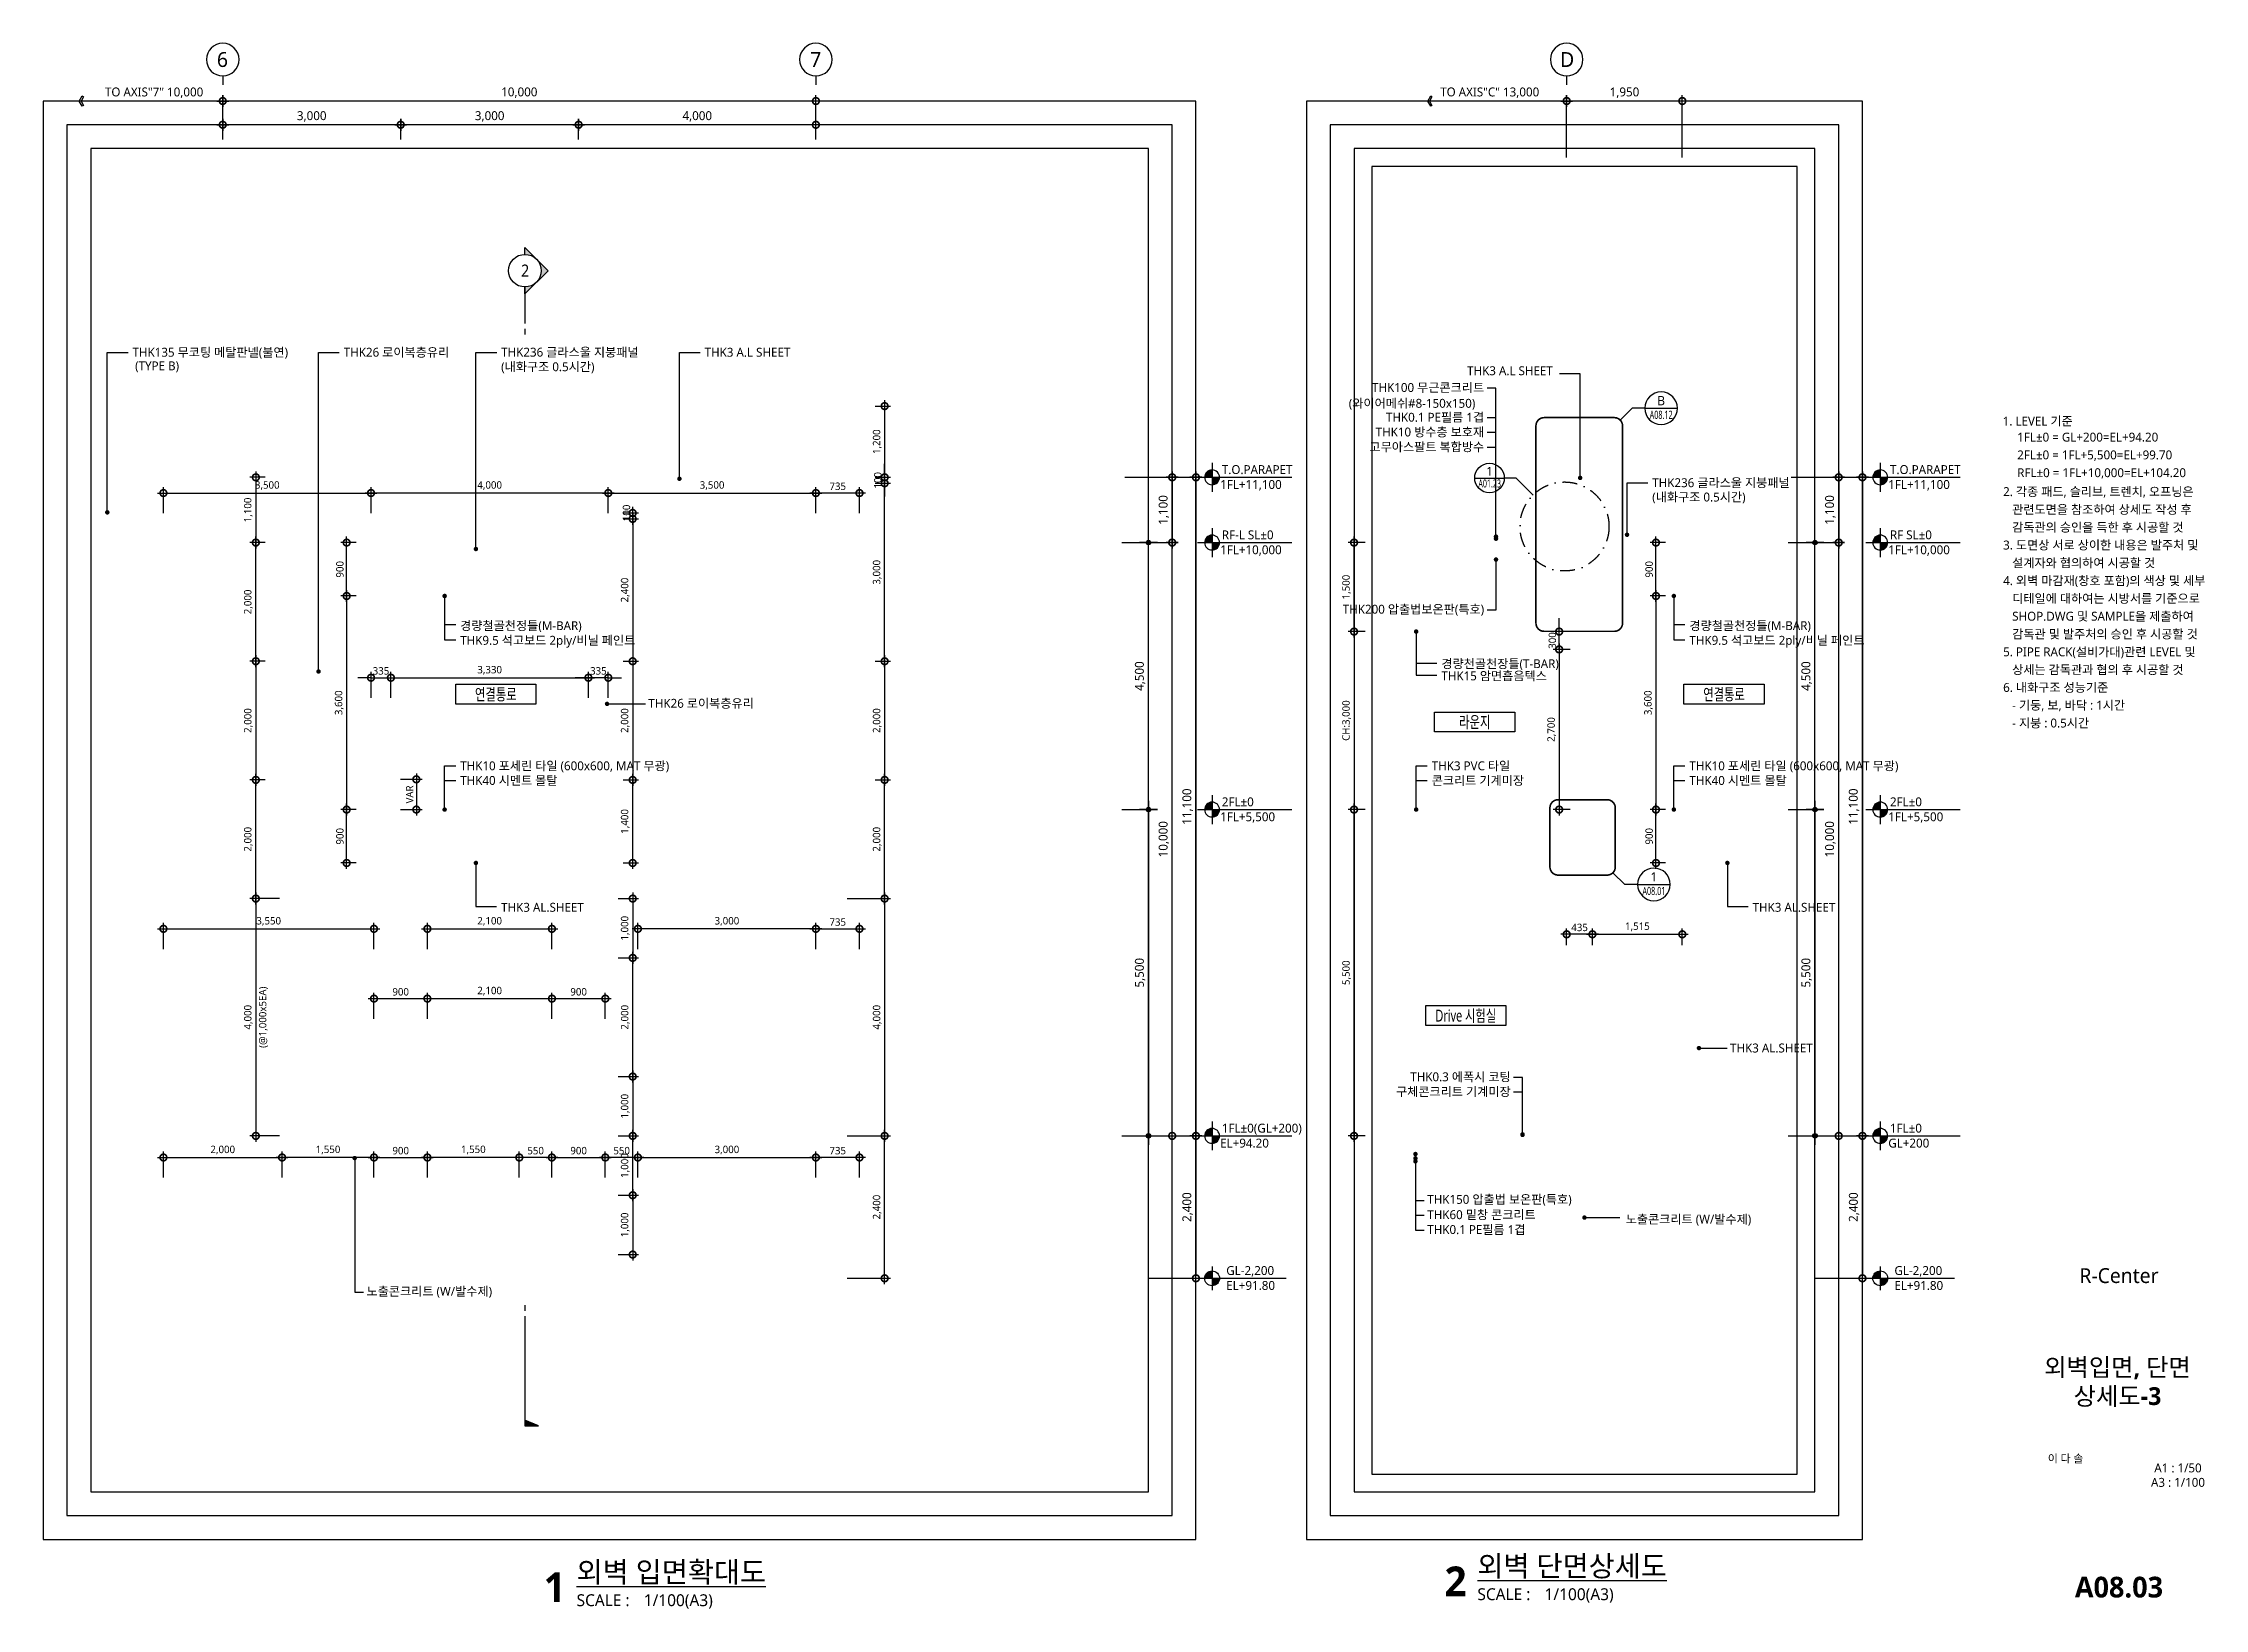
# Model space of a CAD drawing. Header units: millimetres. Extents: x 2568 to 292571, y 1285 to 27671.
# Drawn here: x 87930 to 124371, y 1285 to 27671 of the extents above; entities that cross this region are included whole.
import ezdxf
from ezdxf import colors
from ezdxf.entities.mleader import LeaderData, LeaderLine
from ezdxf.enums import TextEntityAlignment as Align
from ezdxf.math import Vec2, Vec3

# ---------------------------------------------------------------- set-up
doc = ezdxf.new("R2010")
doc.units = ezdxf.units.MM
doc.header["$LTSCALE"] = 200
doc.linetypes.add('DASHDOT', pattern=[1, 0.5, -0.25, 0, -0.25])
doc.linetypes.add('DASHDOT-GAUN', pattern=[10, 5, -2.5, 0, -2.5])
doc.layers.get('DEFPOINTS').update_dxf_attribs({"color": 137})
for name, color, linetype in [('3TXT', 3, 'Continuous'), ('A-dim', 7, 'Continuous'), ('A-dims', 7, 'Continuous'), ('DIM', 7, 'Continuous'), ('DIM-2', 7, 'Continuous'), ('DIM-INT', 7, 'Continuous'), ('SYM', 6, 'Continuous'), ('SYM-LEAD', 6, 'Continuous'), ('SYM-LEVEL', 7, 'Continuous'), ('TAG', 6, 'Continuous'), ('TEXT', 3, 'Continuous'), ('TEXT-NOTE', 6, 'Continuous'), ('XR-SHEET$0$TITLE', 7, 'Continuous'), ('XR-SHEET$1$SHT', 5, 'Continuous'), ('XR-SHEET$1$TEXT', 3, 'Continuous')]:
    doc.layers.add(name, color=color, linetype=linetype)
doc.layers.add('NOPLOT', color=191, linetype='Continuous', plot=False)
doc.styles.add('$0$스타일1', font='malgun.ttf')
doc.styles.add('ARIAL', font='malgun.ttf')
doc.styles.add('ARIALB', font='malgun.ttf')
doc.styles.add('GAUN', font='malgun.ttf')
doc.styles.add('T1', font='malgun.ttf')
doc.styles.add('TEXT', font='malgun.ttf')
doc.styles.add('XR-sec$0$스타일1', font='malgun.ttf')
doc.styles.add('XR-SHEET$0$굴림체(옥산)', font='malgun.ttf')
doc.styles.add('XR-SHEET$0$맑은고딕B', font='malgunbd.ttf')
doc.styles.add('맑은고딕', font='malgun.ttf')
doc.styles.add('맑은고딕B', font='malgunbd.ttf')
doc.styles.add('스타일1', font='malgun.ttf')
doc.styles.add('스타일2', font='malgunbd.ttf')
doc.dimstyles.new('CJA', dxfattribs={"dimscale": 300, "dimtxt": 2.7, "dimasz": 1, "dimexe": 2, "dimexo": 3, "dimgap": 1, "dimtad": 1, "dimdec": 0, "dimzin": 1, "dimdsep": 46, "dimlunit": 6, "dimtxsty": '$0$스타일1', "dimblk": 'CJDOT', "dimcen": 0.09, "dimdle": 1, "dimclrd": 256, "dimclre": 256, "dimclrt": 3, "dimadec": 0, "dimazin": 0, "dimtfac": 1, "dimtdec": 0, "dimtix": 1, "dimtmove": 2, "dimatfit": 3, "dimldrblk": 'CJDOT', "dimfxl": 1, "dimtolj": 1, "dimtzin": 1, "dimarcsym": 0})
doc.dimstyles.new('DIM-QD 1', dxfattribs={"dimtxt": 3, "dimasz": 1.5, "dimexe": 1, "dimexo": 0, "dimgap": 1, "dimtad": 1, "dimdec": 3, "dimdsep": 46, "dimlunit": 6, "dimtxsty": '스타일1', "dimblk1": 'ARCHTICK', "dimblk2": 'ARCHTICK', "dimsah": 1, "dimcen": 0, "dimclrd": 256, "dimclre": 256, "dimclrt": 3, "dimazin": 2, "dimtfac": 1, "dimtdec": 3, "dimtix": 1, "dimtmove": 2, "dimatfit": 3, "dimldrblk": 'ARCHTICK', "dimfxl": 1, "dimtolj": 1, "dimtzin": 0, "dimarcsym": 0})
doc.dimstyles.new('GAUN-50', dxfattribs={"dimscale": 50, "dimtxt": 3, "dimasz": 1, "dimexe": 2, "dimexo": 3, "dimgap": 1, "dimtad": 1, "dimdec": 0, "dimzin": 1, "dimdsep": 46, "dimlunit": 6, "dimtxsty": '스타일1', "dimblk": 'GAUN-DOT', "dimcen": -2, "dimdle": 2, "dimclrd": 256, "dimclre": 256, "dimclrt": 3, "dimadec": 0, "dimazin": 0, "dimtfac": 1, "dimtdec": 0, "dimtix": 1, "dimtmove": 2, "dimatfit": 3, "dimldrblk": 'DOTSMALL', "dimfxl": 1, "dimtolj": 1, "dimtzin": 1, "dimarcsym": 0})
doc.dimstyles.new('HDA-P(N100)', dxfattribs={"dimscale": 50, "dimtxt": 3, "dimasz": 1, "dimexe": 2, "dimexo": 2, "dimgap": 1, "dimtad": 1, "dimdec": 0, "dimzin": 1, "dimdsep": 46, "dimlunit": 6, "dimtxsty": 'T1', "dimblk": 'Z_DOT', "dimcen": 1, "dimclrd": 256, "dimclrt": 3, "dimadec": 0, "dimazin": 0, "dimtfac": 1, "dimtdec": 0, "dimtix": 1, "dimtmove": 2, "dimatfit": 3, "dimldrblk": 'DOT', "dimfxl": 1, "dimtolj": 1, "dimtzin": 1, "dimarcsym": 0})

msp = doc.modelspace()

# ---------------------------------------------------------------- texts
at = {"layer": 'A-dim', "color": 3, "style": 'T1'}
for s, p in [('TO AXIS"7" 10,000', (88970, 26775.1)), ('TO AXIS"C" 13,000', (111481.1, 26775.1))]:
    msp.add_text(s, height=150, dxfattribs=at).set_placement(p)
at = {"layer": 'TEXT', "color": 3, "style": '스타일1'}
for s, p in [('THK135 무코팅 메탈판넬(불연)', (89434.8, 22387.9)), ('(TYPE B)', (89478.5, 22159)), ('THK26 로이복층유리', (92995.9, 22387.9)), ('THK236 글라스울 지붕패널', (95649.6, 22389.8)), ('(내화구조 0.5시간)', (95649.6, 22143.6)), ('THK3 A.L SHEET', (99080.1, 22387.9)), ('THK3 A.L SHEET', (111934.7, 22076.6)), ('(와이어메쉬#8-150x150)', (109940, 21527.2)), ('THK236 글라스울 지붕패널', (115056, 20189.2)), ('(내화구조 0.5시간)', (115056, 19947.5)), ('경량철골천정틀(M-BAR)', (94959.2, 17779.5)), ('경량철골천정틀(M-BAR)', (115682.6, 17779.5)), ('THK9.5 석고보드 2ply/비닐 페인트', (94959.2, 17532.9)), ('THK9.5 석고보드 2ply/비닐 페인트', (115682.6, 17532.9)), ('경량천골천장틀(T-BAR)', (111501.3, 17138.6)), ('THK15 암면흡음텍스', (111501.3, 16932.9)), ('THK10 포세린 타일 (600x600, MAT 무광)', (94959.2, 15417.5)), ('THK40 시멘트 몰탈', (94959.2, 15171)), ('THK3 PVC 타일', (111338.4, 15417.5)), ('콘크리트 기계미장', (111338.4, 15171)), ('THK10 포세린 타일 (600x600, MAT 무광)', (115682.6, 15417.5)), ('THK40 시멘트 몰탈', (115682.6, 15171)), ('THK3 AL.SHEET', (95649.1, 13032.9)), ('THK3 AL.SHEET', (116747.9, 13032.9)), ('노출콘크리트 (W/발수제) ', (114609.1, 7776.3))]:
    msp.add_text(s, height=150, dxfattribs=at).set_placement(p)
at = {"layer": 'TEXT', "style": '스타일1'}
msp.add_text('R-Center', height=250, dxfattribs=at).set_placement((122925, 6900), align=Align.MIDDLE_CENTER)

# ---------------------------------------------------------------- blocks, each defined once
blk = doc.blocks.new('_ARCHTICK')
at = {"color": 0, "linetype": 'ByBlock', "const_width": 0.15}
blk.add_lwpolyline([(-0.5, -0.5), (0.5, 0.5)], dxfattribs=at)
blk = doc.blocks.new('bu-v')
at = {"layer": 'TAG', "ltscale": 0.2}
blk.add_line((0, 3), (0, 0), dxfattribs=at)
blk.add_circle((0, 8.5), 5.5, dxfattribs=at)
at = {"layer": 'TAG', "color": 3, "style": 'ARIALB'}
blk.add_attdef('1', text='', height=5, dxfattribs=at).set_placement((0, 8.5), align=Align.MIDDLE_CENTER)
blk = doc.blocks.new('GAUN-DOT')
at = {"linetype": 'ByBlock'}
for p, q in [((2, 0), (-2, 0)), ((0, -2), (0, 2))]:
    blk.add_line(p, q, dxfattribs=at)
at = {"const_width": 2.25}
blk.add_lwpolyline([(0, 0.28125, 1), (0, -0.28125, 1)], format="xyb", close=True, dxfattribs=at)
blk = doc.blocks.new('*D67')
at = {"layer": 'DEFPOINTS', "color": 0, "transparency": 16777216}
for p in [(90956, 26697), (90956, 25897), (100956, 25897)]:
    blk.add_point(p, dxfattribs=at)
at = {"layer": 'DIM', "lineweight": -2, "transparency": 16777216}
for p, q in [((90956, 26047), (90956, 26797)), ((100906, 26697), (91006, 26697)), ((100956, 26047), (100956, 26797))]:
    blk.add_line(p, q, dxfattribs=at)
at = {"layer": 'DIM', "lineweight": -2, "transparency": 16777216, "xscale": 50, "yscale": 50, "zscale": 50, "rotation": 180}
blk.add_blockref('GAUN-DOT', (90956, 26697), dxfattribs=at)
at = {"layer": 'DIM', "lineweight": -2, "transparency": 16777216, "xscale": 50, "yscale": 50, "zscale": 50}
blk.add_blockref('GAUN-DOT', (100956, 26697), dxfattribs=at)
at = {"layer": 'DIM', "color": 3, "transparency": 16777216, "insert": (95956, 26837), "char_height": 150, "attachment_point": 5, "style": '스타일1'}
blk.add_mtext('\\A1;10,000', dxfattribs=at)
blk = doc.blocks.new('_DotSmall')
at = {"color": 0, "linetype": 'ByBlock', "const_width": 0.5}
blk.add_lwpolyline([(-0.0625, 0, 1), (0.0625, 0, 1)], format="xyb", close=True, dxfattribs=at)
blk = doc.blocks.new('*D68')
at = {"layer": 'DEFPOINTS', "color": 0, "transparency": 16777216}
for p in [(113613, 26697), (113613, 25597), (115563, 25597)]:
    blk.add_point(p, dxfattribs=at)
at = {"layer": 'DIM', "lineweight": -2, "transparency": 16777216}
for p, q in [((113613, 25747), (113613, 26797)), ((115513, 26697), (113663, 26697)), ((115563, 25747), (115563, 26797))]:
    blk.add_line(p, q, dxfattribs=at)
at = {"layer": 'DIM', "lineweight": -2, "transparency": 16777216, "xscale": 50, "yscale": 50, "zscale": 50, "rotation": 180}
blk.add_blockref('GAUN-DOT', (113613, 26697), dxfattribs=at)
at = {"layer": 'DIM', "lineweight": -2, "transparency": 16777216, "xscale": 50, "yscale": 50, "zscale": 50}
blk.add_blockref('GAUN-DOT', (115563, 26697), dxfattribs=at)
at = {"layer": 'DIM', "color": 3, "transparency": 16777216, "insert": (114588, 26837), "char_height": 150, "attachment_point": 5, "style": '스타일1'}
blk.add_mtext('\\A1;1,950', dxfattribs=at)
blk = doc.blocks.new('XR-sec$0$LEVEL1')
at = {"layer": 'SYM-LEVEL'}
h = blk.add_hatch(color=6, dxfattribs=at)
edge = h.paths.add_edge_path()
edge.add_ellipse((4.87, 0), major_axis=(1.77, 1.77), ratio=1, start_angle=405, end_angle=495)
edge.add_line((2.37, 0), (4.87, 0))
edge.add_line((4.87, 0), (4.87, 2.5))
edge = h.paths.add_edge_path()
edge.add_ellipse((4.87, 0), major_axis=(1.77, 1.77), ratio=1, start_angle=225, end_angle=315)
edge.add_line((7.37, 0), (4.87, 0))
edge.add_line((4.87, 0), (4.87, -2.5))
at = {"layer": 'SYM-LEVEL', "color": 6}
for p, q in [((0, 0), (9.74, 0)), ((4.87, 4.87), (4.87, -4.87)), ((9.07, 0), (31.8, 0))]:
    blk.add_line(p, q, dxfattribs=at)
blk.add_ellipse((4.87, 0), major_axis=(1.77, 1.77), ratio=1, start_param=5.497787, end_param=11.780972, dxfattribs=at)
at = {"layer": 'SYM-LEVEL', "color": 3, "style": 'XR-sec$0$스타일1'}
for tag, p in [('1층-바닥마감', (8.16, 1.11)), ('EL-+100', (8.16, -3.93))]:
    blk.add_attdef(tag, p, '', height=3, dxfattribs=at)
blk = doc.blocks.new('*D69')
at = {"layer": 'A-dim', "lineweight": -2, "transparency": 16777216}
for p, q in [((117400, 20355), (118700, 20355)), ((118600, 20305), (118600, 9305)), ((117400, 9255), (118700, 9255))]:
    blk.add_line(p, q, dxfattribs=at)
at = {"layer": 'DEFPOINTS', "color": 0, "transparency": 16777216}
for p in [(117250, 20355), (117250, 9255), (118600, 9255)]:
    blk.add_point(p, dxfattribs=at)
at = {"layer": 'A-dim', "lineweight": -2, "transparency": 16777216, "xscale": 50, "yscale": 50, "zscale": 50}
for p, rotation in [((118600, 20355), 90), ((118600, 9255), 270)]:
    blk.add_blockref('GAUN-DOT', p, dxfattribs=dict(at, rotation=rotation))
at = {"layer": 'A-dim', "color": 3, "transparency": 16777216, "insert": (118459, 14805), "char_height": 150, "attachment_point": 5, "rotation": 90, "style": '스타일1'}
blk.add_mtext('\\A1;11,100', dxfattribs=at)
blk = doc.blocks.new('Z_DOT')
at = {"layer": 'A-dims', "color": 0}
for p, q in [((-3, 0), (3, 0)), ((0, -3), (0, 3))]:
    blk.add_line(p, q, dxfattribs=at)
for radius in [0.75, 0.375]:
    blk.add_circle((0, 0), radius, dxfattribs=at)
blk = doc.blocks.new('*D70')
at = {"layer": 'A-dim', "color": 0, "lineweight": -2, "transparency": 16777216}
for p, q in [((117350, 14755), (117900, 14755)), ((117350, 9255), (117900, 9255))]:
    blk.add_line(p, q, dxfattribs=at)
at = {"layer": 'A-dim', "lineweight": -2, "transparency": 16777216}
blk.add_line((117800, 14705), (117800, 9305), dxfattribs=at)
at = {"layer": 'DEFPOINTS', "color": 0, "transparency": 16777216}
for p in [(117250, 14755), (117250, 9255), (117800, 9255)]:
    blk.add_point(p, dxfattribs=at)
at = {"layer": 'A-dim', "lineweight": -2, "transparency": 16777216, "xscale": 50, "yscale": 50, "zscale": 50}
for p, rotation in [((117800, 14755), 90), ((117800, 9255), 270)]:
    blk.add_blockref('Z_DOT', p, dxfattribs=dict(at, rotation=rotation))
at = {"layer": 'A-dim', "color": 3, "transparency": 16777216, "insert": (117660, 12005), "char_height": 150, "attachment_point": 5, "rotation": 90, "style": 'T1'}
blk.add_mtext('\\A1;5,500', dxfattribs=at)
blk = doc.blocks.new('_DOT')
at = {"color": 0, "linetype": 'ByBlock'}
blk.add_line((-0.5, 0), (-1, 0), dxfattribs=at)
at = {"color": 0, "linetype": 'ByBlock', "const_width": 0.5}
blk.add_lwpolyline([(-0.25, 0, 1), (0.25, 0, 1)], format="xyb", close=True, dxfattribs=at)
blk = doc.blocks.new('*D71')
at = {"layer": 'A-dim', "lineweight": -2, "transparency": 16777216}
for p, q in [((117800, 9255), (118700, 9255)), ((118600, 9205), (118600, 6905)), ((117800, 6855), (118700, 6855))]:
    blk.add_line(p, q, dxfattribs=at)
at = {"layer": 'DEFPOINTS', "color": 0, "transparency": 16777216}
for p in [(117650, 9255), (117650, 6855), (118600, 6855)]:
    blk.add_point(p, dxfattribs=at)
at = {"layer": 'A-dim', "lineweight": -2, "transparency": 16777216, "xscale": 50, "yscale": 50, "zscale": 50}
for p, rotation in [((118600, 9255), 90), ((118600, 6855), 270)]:
    blk.add_blockref('GAUN-DOT', p, dxfattribs=dict(at, rotation=rotation))
at = {"layer": 'A-dim', "color": 3, "transparency": 16777216, "insert": (118460, 8055), "char_height": 150, "attachment_point": 5, "rotation": 90, "style": '스타일1'}
blk.add_mtext('\\A1;2,400', dxfattribs=at)
blk = doc.blocks.new('level-p&e')
at = {"layer": 'TAG', "ltscale": 0.2}
h = blk.add_hatch(color=256, dxfattribs=at)
h.paths.add_polyline_path([(0, 2.5, 0.414214), (-2.5, 0), (0, 0)])
h.paths.add_polyline_path([(2.5, 0), (0, 0), (0, -2.5, 0.414214)])
at = {"layer": 'TAG'}
for p, q in [((-4, 0), (25, 0)), ((0, 4), (0, -4))]:
    blk.add_line(p, q, dxfattribs=at)
at = {"layer": 'TAG', "ltscale": 0.2}
blk.add_circle((0, 0), 2.5, dxfattribs=at)
at = {"layer": 'TAG', "color": 3, "style": 'ARIAL'}
for tag, p in [('1층바닥마감', (4.78, 1.11)), ('EL±0', (4.78, -3.93))]:
    blk.add_attdef(tag, p, '', height=3, dxfattribs=at)
blk = doc.blocks.new('*D72')
at = {"layer": 'A-dim', "lineweight": -2, "transparency": 16777216}
for p, q in [((117400, 19255), (118300, 19255)), ((118200, 9305), (118200, 19205)), ((117400, 9255), (118300, 9255))]:
    blk.add_line(p, q, dxfattribs=at)
at = {"layer": 'DEFPOINTS', "color": 0, "transparency": 16777216}
for p in [(117250, 19255), (118200, 19255), (117250, 9255)]:
    blk.add_point(p, dxfattribs=at)
at = {"layer": 'A-dim', "lineweight": -2, "transparency": 16777216, "xscale": 50, "yscale": 50, "zscale": 50}
for p, rotation in [((118200, 19255), 90), ((118200, 9255), 270)]:
    blk.add_blockref('GAUN-DOT', p, dxfattribs=dict(at, rotation=rotation))
at = {"layer": 'A-dim', "color": 3, "transparency": 16777216, "insert": (118059, 14255), "char_height": 150, "attachment_point": 5, "rotation": 90, "style": '스타일1'}
blk.add_mtext('\\A1;10,000', dxfattribs=at)
blk = doc.blocks.new('*D73')
at = {"layer": 'A-dim', "lineweight": -2, "transparency": 16777216}
for p, q in [((117400, 20355), (118300, 20355)), ((118200, 20305), (118200, 19305)), ((117400, 19255), (118300, 19255))]:
    blk.add_line(p, q, dxfattribs=at)
at = {"layer": 'DEFPOINTS', "color": 0, "transparency": 16777216}
for p in [(117250, 20355), (117250, 19255), (118200, 19255)]:
    blk.add_point(p, dxfattribs=at)
at = {"layer": 'A-dim', "lineweight": -2, "transparency": 16777216, "xscale": 50, "yscale": 50, "zscale": 50}
for p, rotation in [((118200, 20355), 90), ((118200, 19255), 270)]:
    blk.add_blockref('GAUN-DOT', p, dxfattribs=dict(at, rotation=rotation))
at = {"layer": 'A-dim', "color": 3, "transparency": 16777216, "insert": (118059, 19805), "char_height": 150, "attachment_point": 5, "rotation": 90, "style": '스타일1'}
blk.add_mtext('\\A1;1,100', dxfattribs=at)
blk = doc.blocks.new('*D74')
at = {"layer": 'A-dim', "color": 0, "lineweight": -2, "transparency": 16777216}
for p, q in [((117350, 19255), (117900, 19255)), ((117350, 14755), (117900, 14755))]:
    blk.add_line(p, q, dxfattribs=at)
at = {"layer": 'A-dim', "lineweight": -2, "transparency": 16777216}
blk.add_line((117800, 14805), (117800, 19205), dxfattribs=at)
at = {"layer": 'DEFPOINTS', "color": 0, "transparency": 16777216}
for p in [(117250, 19255), (117800, 19255), (117250, 14755)]:
    blk.add_point(p, dxfattribs=at)
at = {"layer": 'A-dim', "lineweight": -2, "transparency": 16777216, "xscale": 50, "yscale": 50, "zscale": 50}
for p, rotation in [((117800, 19255), 90), ((117800, 14755), 270)]:
    blk.add_blockref('Z_DOT', p, dxfattribs=dict(at, rotation=rotation))
at = {"layer": 'A-dim', "color": 3, "transparency": 16777216, "insert": (117660, 17005), "char_height": 150, "attachment_point": 5, "rotation": 90, "style": 'T1'}
blk.add_mtext('\\A1;4,500', dxfattribs=at)
blk = doc.blocks.new('*U388')
at = {"linetype": 'ByBlock', "lineweight": -2}
h = blk.add_hatch(color=0, dxfattribs=at)
h.paths.add_polyline_path([(0, 300, 0.198912), (-212, 212), (0, 424)])
h.paths.add_polyline_path([(-212, -212), (-424, 0), (-212, 212, 0.414214)])
h.paths.add_polyline_path([(-212, -212, 0.198912), (0, -300), (0, -424)])
blk.add_hatch(color=0, dxfattribs=at).paths.add_polyline_path([(-250, -21238), (0, -21138), (0, -21238)])
at = {"color": 0, "linetype": 'ByBlock', "lineweight": -2}
blk.add_lwpolyline([(0, 300, 1), (0, -300, 1), (0, 300), (0, 424), (-424, 0), (0, -424), (0, -300), (0, -424)], format="xyb", dxfattribs=at)
for points in [[(0, -300), (0, -972)], [(0, -1072), (0, -1172)], [(0, -19022), (0, -19122)], [(0, -19222), (0, -21238), (-250, -21238), (0, -21138)]]:
    blk.add_lwpolyline(points, dxfattribs=at)
at = {"color": 6, "style": 'TEXT', "width": 0.9}
blk.add_attdef('상세번호', text='', height=225, dxfattribs=at).set_placement((0, 0), align=Align.MIDDLE_CENTER)
blk = doc.blocks.new('dwgtitle')
at = {"layer": 'SYM', "color": 3, "style": '스타일1'}
blk.add_text('SCALE :', height=4, dxfattribs=at).set_placement((12.25, -1.4))
at = {"layer": 'SYM', "color": 6, "style": '스타일2'}
blk.add_attdef('A', text='', height=10, dxfattribs=at).set_placement((4.89, 5), align=Align.MIDDLE)
at = {"layer": 'SYM', "color": 3, "style": '스타일1'}
for tag, p, height in [('%%UTITLE', (12.25, 6.59), 7), ('1/100', (34.89, -1.4), 4)]:
    blk.add_attdef(tag, p, '', height=height, dxfattribs=at)
blk = doc.blocks.new('room-1')
at = {"layer": 'TEXT-NOTE', "color": 6}
for p, q in [((0, 5), (20.29, 5)), ((0, 0), (0, 5)), ((20.29, 0), (0, 0)), ((20.29, 5), (20.29, 0))]:
    blk.add_line(p, q, dxfattribs=at)
at = {"layer": 'TEXT-NOTE', "color": 3, "style": '스타일1'}
blk.add_attdef('실명', text='', height=3, dxfattribs=at).set_placement((10.15, 2.59), align=Align.MIDDLE)
blk = doc.blocks.new('*D144')
at = {"layer": 'DEFPOINTS', "color": 0, "transparency": 16777216}
for p in [(100956, 20090), (97456, 19600), (100956, 19600)]:
    blk.add_point(p, dxfattribs=at)
at = {"layer": 'DIM-INT', "color": 7, "lineweight": -2, "transparency": 16777216}
for p, q in [((97356, 20090), (101056, 20090)), ((97456, 19750), (97456, 20190)), ((100956, 19750), (100956, 20190))]:
    blk.add_line(p, q, dxfattribs=at)
at = {"layer": 'DIM-INT', "color": 7, "lineweight": -2, "transparency": 16777216, "xscale": 225, "yscale": 225, "zscale": 225, "rotation": 180}
blk.add_blockref('_DotSmall', (97456, 20090), dxfattribs=at)
at = {"layer": 'DIM-INT', "color": 7, "lineweight": -2, "transparency": 16777216, "xscale": 225, "yscale": 225, "zscale": 225}
blk.add_blockref('_DotSmall', (100956, 20090), dxfattribs=at)
at = {"layer": 'DIM-INT', "color": 3, "transparency": 16777216, "insert": (99206, 20215), "char_height": 125, "attachment_point": 5, "style": '스타일1'}
blk.add_mtext('\\A1;3,500', dxfattribs=at)
blk = doc.blocks.new('CJDOT')
blk.add_line((-2, 0), (2, 0))
at = {"const_width": 0.5}
blk.add_lwpolyline([(-0.25, 0, 1), (0.25, 0, 1)], format="xyb", close=True, dxfattribs=at)
blk = doc.blocks.new('*D145')
at = {"layer": 'DEFPOINTS', "color": 0, "transparency": 16777216}
for p in [(93456, 20090), (93456, 19600), (97456, 19600)]:
    blk.add_point(p, dxfattribs=at)
at = {"layer": 'DIM-INT', "color": 7, "lineweight": -2, "transparency": 16777216}
for p, q in [((97556, 20090), (93356, 20090)), ((93456, 19750), (93456, 20190)), ((97456, 19750), (97456, 20190))]:
    blk.add_line(p, q, dxfattribs=at)
at = {"layer": 'DIM-INT', "color": 7, "lineweight": -2, "transparency": 16777216, "xscale": 225, "yscale": 225, "zscale": 225, "rotation": 180}
blk.add_blockref('_DotSmall', (93456, 20090), dxfattribs=at)
at = {"layer": 'DIM-INT', "color": 7, "lineweight": -2, "transparency": 16777216, "xscale": 225, "yscale": 225, "zscale": 225}
blk.add_blockref('_DotSmall', (97456, 20090), dxfattribs=at)
at = {"layer": 'DIM-INT', "color": 3, "transparency": 16777216, "insert": (95456, 20215), "char_height": 125, "attachment_point": 5, "style": '스타일1'}
blk.add_mtext('\\A1;4,000', dxfattribs=at)
blk = doc.blocks.new('*D146')
at = {"layer": 'DEFPOINTS', "color": 0, "transparency": 16777216}
for p in [(93354, 18355), (93045, 14755), (93354, 14755)]:
    blk.add_point(p, dxfattribs=at)
at = {"layer": 'DIM-INT', "color": 7, "lineweight": -2, "transparency": 16777216}
for p, q in [((93204, 18355), (92945, 18355)), ((93045, 18455), (93045, 14655)), ((93204, 14755), (92945, 14755))]:
    blk.add_line(p, q, dxfattribs=at)
at = {"layer": 'DIM-INT', "color": 7, "lineweight": -2, "transparency": 16777216, "xscale": 225, "yscale": 225, "zscale": 225}
for p, rotation in [((93045, 18355), 90), ((93045, 14755), 270)]:
    blk.add_blockref('_DotSmall', p, dxfattribs=dict(at, rotation=rotation))
at = {"layer": 'DIM-INT', "color": 3, "transparency": 16777216, "insert": (92920, 16555), "char_height": 125, "attachment_point": 5, "rotation": 90, "style": '스타일1'}
blk.add_mtext('\\A1;3,600', dxfattribs=at)
blk = doc.blocks.new('*D147')
at = {"layer": 'DEFPOINTS', "color": 0, "transparency": 16777216}
for p in [(93045, 14755), (93354, 14755), (93354, 13855)]:
    blk.add_point(p, dxfattribs=at)
at = {"layer": 'DIM-INT', "color": 7, "lineweight": -2, "transparency": 16777216}
for p, q in [((93204, 14755), (92945, 14755)), ((93045, 13755), (93045, 14855)), ((93204, 13855), (92945, 13855))]:
    blk.add_line(p, q, dxfattribs=at)
at = {"layer": 'DIM-INT', "color": 7, "lineweight": -2, "transparency": 16777216, "xscale": 225, "yscale": 225, "zscale": 225}
for p, rotation in [((93045, 14755), 90), ((93045, 13855), 270)]:
    blk.add_blockref('_DotSmall', p, dxfattribs=dict(at, rotation=rotation))
at = {"layer": 'DIM-INT', "color": 3, "transparency": 16777216, "insert": (92931, 14305), "char_height": 125, "attachment_point": 5, "rotation": 90, "style": '스타일1'}
blk.add_mtext('\\A1;900', dxfattribs=at)
blk = doc.blocks.new('*D148')
at = {"layer": 'DEFPOINTS', "color": 0, "transparency": 16777216}
for p in [(93045, 19255), (93354, 19255), (93354, 18355)]:
    blk.add_point(p, dxfattribs=at)
at = {"layer": 'DIM-INT', "color": 7, "lineweight": -2, "transparency": 16777216}
for p, q in [((93045, 18255), (93045, 19355)), ((93204, 19255), (92945, 19255)), ((93204, 18355), (92945, 18355))]:
    blk.add_line(p, q, dxfattribs=at)
at = {"layer": 'DIM-INT', "color": 7, "lineweight": -2, "transparency": 16777216, "xscale": 225, "yscale": 225, "zscale": 225}
for p, rotation in [((93045, 19255), 90), ((93045, 18355), 270)]:
    blk.add_blockref('_DotSmall', p, dxfattribs=dict(at, rotation=rotation))
at = {"layer": 'DIM-INT', "color": 3, "transparency": 16777216, "insert": (92931, 18805), "char_height": 125, "attachment_point": 5, "rotation": 90, "style": '스타일1'}
blk.add_mtext('\\A1;900', dxfattribs=at)
blk = doc.blocks.new('*D149')
at = {"layer": 'DEFPOINTS', "color": 0, "transparency": 16777216}
for p in [(97121, 16977), (93791, 16487), (97121, 16487)]:
    blk.add_point(p, dxfattribs=at)
at = {"layer": 'DIM-INT', "color": 7, "lineweight": -2, "transparency": 16777216}
for p, q in [((93691, 16977), (97221, 16977)), ((93791, 16637), (93791, 17077)), ((97121, 16637), (97121, 17077))]:
    blk.add_line(p, q, dxfattribs=at)
at = {"layer": 'DIM-INT', "color": 7, "lineweight": -2, "transparency": 16777216, "xscale": 225, "yscale": 225, "zscale": 225, "rotation": 180}
blk.add_blockref('_DotSmall', (93791, 16977), dxfattribs=at)
at = {"layer": 'DIM-INT', "color": 7, "lineweight": -2, "transparency": 16777216, "xscale": 225, "yscale": 225, "zscale": 225}
blk.add_blockref('_DotSmall', (97121, 16977), dxfattribs=at)
at = {"layer": 'DIM-INT', "color": 3, "transparency": 16777216, "insert": (95456, 17102), "char_height": 125, "attachment_point": 5, "style": '스타일1'}
blk.add_mtext('\\A1;3,330', dxfattribs=at)
blk = doc.blocks.new('*D150')
at = {"layer": 'DEFPOINTS', "color": 0, "transparency": 16777216}
for p in [(97121, 16977), (97121, 16487), (97456, 16487)]:
    blk.add_point(p, dxfattribs=at)
at = {"layer": 'DIM-INT', "color": 7, "lineweight": -2, "transparency": 16777216}
for p, q in [((97121, 16977), (96896, 16977)), ((97121, 16637), (97121, 17077)), ((97456, 16977), (97121, 16977)), ((97456, 16637), (97456, 17077)), ((97456, 16977), (97681, 16977))]:
    blk.add_line(p, q, dxfattribs=at)
at = {"layer": 'DIM-INT', "color": 7, "lineweight": -2, "transparency": 16777216, "xscale": 225, "yscale": 225, "zscale": 225}
blk.add_blockref('_DotSmall', (97121, 16977), dxfattribs=at)
at = {"layer": 'DIM-INT', "color": 7, "lineweight": -2, "transparency": 16777216, "xscale": 225, "yscale": 225, "zscale": 225, "rotation": 180}
blk.add_blockref('_DotSmall', (97456, 16977), dxfattribs=at)
at = {"layer": 'DIM-INT', "color": 3, "transparency": 16777216, "insert": (97289, 17092), "char_height": 125, "attachment_point": 5, "style": '스타일1'}
blk.add_mtext('\\A1;335', dxfattribs=at)
blk = doc.blocks.new('*D151')
at = {"layer": 'DEFPOINTS', "color": 0, "transparency": 16777216}
for p in [(93791, 16977), (93456, 16487), (93791, 16487)]:
    blk.add_point(p, dxfattribs=at)
at = {"layer": 'DIM-INT', "color": 7, "lineweight": -2, "transparency": 16777216}
for p, q in [((93456, 16977), (93231, 16977)), ((93456, 16637), (93456, 17077)), ((93456, 16977), (93791, 16977)), ((93791, 16637), (93791, 17077)), ((93791, 16977), (94016, 16977))]:
    blk.add_line(p, q, dxfattribs=at)
at = {"layer": 'DIM-INT', "color": 7, "lineweight": -2, "transparency": 16777216, "xscale": 225, "yscale": 225, "zscale": 225}
blk.add_blockref('_DotSmall', (93456, 16977), dxfattribs=at)
at = {"layer": 'DIM-INT', "color": 7, "lineweight": -2, "transparency": 16777216, "xscale": 225, "yscale": 225, "zscale": 225, "rotation": 180}
blk.add_blockref('_DotSmall', (93791, 16977), dxfattribs=at)
at = {"layer": 'DIM-INT', "color": 3, "transparency": 16777216, "insert": (93624, 17092), "char_height": 125, "attachment_point": 5, "style": '스타일1'}
blk.add_mtext('\\A1;335', dxfattribs=at)
blk = doc.blocks.new('*D152')
at = {"layer": 'DEFPOINTS', "color": 0, "transparency": 16777216}
for p in [(97558, 17255), (97558, 15255), (97867, 15255)]:
    blk.add_point(p, dxfattribs=at)
at = {"layer": 'DIM-INT', "color": 7, "lineweight": -2, "transparency": 16777216}
for p, q in [((97708, 17255), (97967, 17255)), ((97867, 17355), (97867, 15155)), ((97708, 15255), (97967, 15255))]:
    blk.add_line(p, q, dxfattribs=at)
at = {"layer": 'DIM-INT', "color": 7, "lineweight": -2, "transparency": 16777216, "xscale": 225, "yscale": 225, "zscale": 225}
for p, rotation in [((97867, 17255), 90), ((97867, 15255), 270)]:
    blk.add_blockref('_DotSmall', p, dxfattribs=dict(at, rotation=rotation))
at = {"layer": 'DIM-INT', "color": 3, "transparency": 16777216, "insert": (97742, 16255), "char_height": 125, "attachment_point": 5, "rotation": 90, "style": '스타일1'}
blk.add_mtext('\\A1;2,000', dxfattribs=at)
blk = doc.blocks.new('*D153')
at = {"layer": 'DEFPOINTS', "color": 0, "transparency": 16777216}
for p in [(97558, 15255), (97867, 15255), (97558, 13855)]:
    blk.add_point(p, dxfattribs=at)
at = {"layer": 'DIM-INT', "color": 7, "lineweight": -2, "transparency": 16777216}
for p, q in [((97867, 13755), (97867, 15355)), ((97708, 15255), (97967, 15255)), ((97708, 13855), (97967, 13855))]:
    blk.add_line(p, q, dxfattribs=at)
at = {"layer": 'DIM-INT', "color": 7, "lineweight": -2, "transparency": 16777216, "xscale": 225, "yscale": 225, "zscale": 225}
for p, rotation in [((97867, 15255), 90), ((97867, 13855), 270)]:
    blk.add_blockref('_DotSmall', p, dxfattribs=dict(at, rotation=rotation))
at = {"layer": 'DIM-INT', "color": 3, "transparency": 16777216, "insert": (97742, 14555), "char_height": 125, "attachment_point": 5, "rotation": 90, "style": '스타일1'}
blk.add_mtext('\\A1;1,400', dxfattribs=at)
blk = doc.blocks.new('*D154')
at = {"layer": 'DEFPOINTS', "color": 0, "transparency": 16777216}
for p in [(97558, 19655), (97558, 17255), (97867, 17255)]:
    blk.add_point(p, dxfattribs=at)
at = {"layer": 'DIM-INT', "color": 7, "lineweight": -2, "transparency": 16777216}
for p, q in [((97867, 19755), (97867, 17155)), ((97708, 19655), (97967, 19655)), ((97708, 17255), (97967, 17255))]:
    blk.add_line(p, q, dxfattribs=at)
at = {"layer": 'DIM-INT', "color": 7, "lineweight": -2, "transparency": 16777216, "xscale": 225, "yscale": 225, "zscale": 225}
for p, rotation in [((97867, 19655), 90), ((97867, 17255), 270)]:
    blk.add_blockref('_DotSmall', p, dxfattribs=dict(at, rotation=rotation))
at = {"layer": 'DIM-INT', "color": 3, "transparency": 16777216, "insert": (97742, 18455), "char_height": 125, "attachment_point": 5, "rotation": 90, "style": '스타일1'}
blk.add_mtext('\\A1;2,400', dxfattribs=at)
blk = doc.blocks.new('*D155')
at = {"layer": 'DEFPOINTS', "color": 0, "transparency": 16777216}
for p in [(100956, 20090), (100956, 19600), (101691, 19600)]:
    blk.add_point(p, dxfattribs=at)
at = {"layer": 'DIM-INT', "color": 7, "lineweight": -2, "transparency": 16777216}
for p, q in [((101791, 20090), (100856, 20090)), ((100956, 19750), (100956, 20190)), ((101691, 19750), (101691, 20190))]:
    blk.add_line(p, q, dxfattribs=at)
at = {"layer": 'DIM-INT', "color": 7, "lineweight": -2, "transparency": 16777216, "xscale": 225, "yscale": 225, "zscale": 225, "rotation": 180}
blk.add_blockref('_DotSmall', (100956, 20090), dxfattribs=at)
at = {"layer": 'DIM-INT', "color": 7, "lineweight": -2, "transparency": 16777216, "xscale": 225, "yscale": 225, "zscale": 225}
blk.add_blockref('_DotSmall', (101691, 20090), dxfattribs=at)
at = {"layer": 'DIM-INT', "color": 3, "transparency": 16777216, "insert": (101324, 20204), "char_height": 125, "attachment_point": 5, "style": '스타일1'}
blk.add_mtext('\\A1;735', dxfattribs=at)
blk = doc.blocks.new('*D157')
at = {"layer": 'DEFPOINTS', "color": 0, "transparency": 16777216}
for p in [(101335, 13255), (101335, 9255), (102115, 9255)]:
    blk.add_point(p, dxfattribs=at)
at = {"layer": 'DIM-INT', "color": 7, "lineweight": -2, "transparency": 16777216}
for p, q in [((101485, 13255), (102215, 13255)), ((102115, 13355), (102115, 9155)), ((101485, 9255), (102215, 9255))]:
    blk.add_line(p, q, dxfattribs=at)
at = {"layer": 'DIM-INT', "color": 7, "lineweight": -2, "transparency": 16777216, "xscale": 225, "yscale": 225, "zscale": 225}
for p, rotation in [((102115, 13255), 90), ((102115, 9255), 270)]:
    blk.add_blockref('_DotSmall', p, dxfattribs=dict(at, rotation=rotation))
at = {"layer": 'DIM-INT', "color": 3, "transparency": 16777216, "insert": (101990, 11255), "char_height": 125, "attachment_point": 5, "rotation": 90, "style": '스타일1'}
blk.add_mtext('\\A1;4,000', dxfattribs=at)
blk = doc.blocks.new('*D158')
at = {"layer": 'DEFPOINTS', "color": 0, "transparency": 16777216}
for p in [(101335, 9255), (102115, 9255), (101335, 6855)]:
    blk.add_point(p, dxfattribs=at)
at = {"layer": 'DIM-INT', "color": 7, "lineweight": -2, "transparency": 16777216}
for p, q in [((101485, 9255), (102215, 9255)), ((102115, 6755), (102115, 9355)), ((101485, 6855), (102215, 6855))]:
    blk.add_line(p, q, dxfattribs=at)
at = {"layer": 'DIM-INT', "color": 7, "lineweight": -2, "transparency": 16777216, "xscale": 225, "yscale": 225, "zscale": 225}
for p, rotation in [((102115, 9255), 90), ((102115, 6855), 270)]:
    blk.add_blockref('_DotSmall', p, dxfattribs=dict(at, rotation=rotation))
at = {"layer": 'DIM-INT', "color": 3, "transparency": 16777216, "insert": (101990, 8055), "char_height": 125, "attachment_point": 5, "rotation": 90, "style": '스타일1'}
blk.add_mtext('\\A1;2,400', dxfattribs=at)
blk = doc.blocks.new('*D156')
at = {"layer": 'DEFPOINTS', "color": 0, "transparency": 16777216}
for p in [(101806, 17255), (101806, 15255), (102115, 15255)]:
    blk.add_point(p, dxfattribs=at)
at = {"layer": 'DIM-INT', "color": 7, "lineweight": -2, "transparency": 16777216}
for p, q in [((101956, 17255), (102215, 17255)), ((102115, 17355), (102115, 15155)), ((101956, 15255), (102215, 15255))]:
    blk.add_line(p, q, dxfattribs=at)
at = {"layer": 'DIM-INT', "color": 7, "lineweight": -2, "transparency": 16777216, "xscale": 225, "yscale": 225, "zscale": 225}
for p, rotation in [((102115, 17255), 90), ((102115, 15255), 270)]:
    blk.add_blockref('_DotSmall', p, dxfattribs=dict(at, rotation=rotation))
at = {"layer": 'DIM-INT', "color": 3, "transparency": 16777216, "insert": (101990, 16255), "char_height": 125, "attachment_point": 5, "rotation": 90, "style": '스타일1'}
blk.add_mtext('\\A1;2,000', dxfattribs=at)
blk = doc.blocks.new('*D159')
at = {"layer": 'DEFPOINTS', "color": 0, "transparency": 16777216}
for p in [(101806, 15255), (102115, 15255), (101806, 13255)]:
    blk.add_point(p, dxfattribs=at)
at = {"layer": 'DIM-INT', "color": 7, "lineweight": -2, "transparency": 16777216}
for p, q in [((102115, 13155), (102115, 15355)), ((101956, 15255), (102215, 15255)), ((101956, 13255), (102215, 13255))]:
    blk.add_line(p, q, dxfattribs=at)
at = {"layer": 'DIM-INT', "color": 7, "lineweight": -2, "transparency": 16777216, "xscale": 225, "yscale": 225, "zscale": 225}
for p, rotation in [((102115, 15255), 90), ((102115, 13255), 270)]:
    blk.add_blockref('_DotSmall', p, dxfattribs=dict(at, rotation=rotation))
at = {"layer": 'DIM-INT', "color": 3, "transparency": 16777216, "insert": (101990, 14255), "char_height": 125, "attachment_point": 5, "rotation": 90, "style": '스타일1'}
blk.add_mtext('\\A1;2,000', dxfattribs=at)
blk = doc.blocks.new('*D160')
at = {"layer": 'DEFPOINTS', "color": 0, "transparency": 16777216}
for p in [(101806, 20255), (102115, 20255), (101806, 17255)]:
    blk.add_point(p, dxfattribs=at)
at = {"layer": 'DIM-INT', "color": 7, "lineweight": -2, "transparency": 16777216}
for p, q in [((101956, 20255), (102215, 20255)), ((102115, 17155), (102115, 20355)), ((101956, 17255), (102215, 17255))]:
    blk.add_line(p, q, dxfattribs=at)
at = {"layer": 'DIM-INT', "color": 7, "lineweight": -2, "transparency": 16777216, "xscale": 225, "yscale": 225, "zscale": 225}
for p, rotation in [((102115, 20255), 90), ((102115, 17255), 270)]:
    blk.add_blockref('_DotSmall', p, dxfattribs=dict(at, rotation=rotation))
at = {"layer": 'DIM-INT', "color": 3, "transparency": 16777216, "insert": (101990, 18755), "char_height": 125, "attachment_point": 5, "rotation": 90, "style": '스타일1'}
blk.add_mtext('\\A1;3,000', dxfattribs=at)
blk = doc.blocks.new('*D161')
at = {"layer": 'DEFPOINTS', "color": 0, "transparency": 16777216}
for p in [(101806, 21555), (101806, 20355), (102115, 20355)]:
    blk.add_point(p, dxfattribs=at)
at = {"layer": 'DIM-INT', "color": 7, "lineweight": -2, "transparency": 16777216}
for p, q in [((101956, 21555), (102215, 21555)), ((102115, 21655), (102115, 20255)), ((101956, 20355), (102215, 20355))]:
    blk.add_line(p, q, dxfattribs=at)
at = {"layer": 'DIM-INT', "color": 7, "lineweight": -2, "transparency": 16777216, "xscale": 225, "yscale": 225, "zscale": 225}
for p, rotation in [((102115, 21555), 90), ((102115, 20355), 270)]:
    blk.add_blockref('_DotSmall', p, dxfattribs=dict(at, rotation=rotation))
at = {"layer": 'DIM-INT', "color": 3, "transparency": 16777216, "insert": (101990, 20955), "char_height": 125, "attachment_point": 5, "rotation": 90, "style": '스타일1'}
blk.add_mtext('\\A1;1,200', dxfattribs=at)
blk = doc.blocks.new('*D162')
at = {"layer": 'DEFPOINTS', "color": 0, "transparency": 16777216}
for p in [(96506, 11569), (94406, 11079), (96506, 11079)]:
    blk.add_point(p, dxfattribs=at)
at = {"layer": 'DIM-INT', "color": 7, "lineweight": -2, "transparency": 16777216}
for p, q in [((94406, 11229), (94406, 11669)), ((96506, 11229), (96506, 11669)), ((94306, 11569), (96606, 11569))]:
    blk.add_line(p, q, dxfattribs=at)
at = {"layer": 'DIM-INT', "color": 7, "lineweight": -2, "transparency": 16777216, "xscale": 225, "yscale": 225, "zscale": 225, "rotation": 180}
blk.add_blockref('_DotSmall', (94406, 11569), dxfattribs=at)
at = {"layer": 'DIM-INT', "color": 7, "lineweight": -2, "transparency": 16777216, "xscale": 225, "yscale": 225, "zscale": 225}
blk.add_blockref('_DotSmall', (96506, 11569), dxfattribs=at)
at = {"layer": 'DIM-INT', "color": 3, "transparency": 16777216, "insert": (95456, 11694), "char_height": 125, "attachment_point": 5, "style": '스타일1'}
blk.add_mtext('\\A1;2,100', dxfattribs=at)
blk = doc.blocks.new('*D163')
at = {"layer": 'DEFPOINTS', "color": 0, "transparency": 16777216}
for p in [(94406, 11569), (93506, 11079), (94406, 11079)]:
    blk.add_point(p, dxfattribs=at)
at = {"layer": 'DIM-INT', "color": 7, "lineweight": -2, "transparency": 16777216}
for p, q in [((93506, 11229), (93506, 11669)), ((94406, 11229), (94406, 11669)), ((93406, 11569), (94506, 11569))]:
    blk.add_line(p, q, dxfattribs=at)
at = {"layer": 'DIM-INT', "color": 7, "lineweight": -2, "transparency": 16777216, "xscale": 225, "yscale": 225, "zscale": 225, "rotation": 180}
blk.add_blockref('_DotSmall', (93506, 11569), dxfattribs=at)
at = {"layer": 'DIM-INT', "color": 7, "lineweight": -2, "transparency": 16777216, "xscale": 225, "yscale": 225, "zscale": 225}
blk.add_blockref('_DotSmall', (94406, 11569), dxfattribs=at)
at = {"layer": 'DIM-INT', "color": 3, "transparency": 16777216, "insert": (93956, 11683), "char_height": 125, "attachment_point": 5, "style": '스타일1'}
blk.add_mtext('\\A1;900', dxfattribs=at)
blk = doc.blocks.new('*D164')
at = {"layer": 'DEFPOINTS', "color": 0, "transparency": 16777216}
for p in [(97406, 11569), (96506, 11079), (97406, 11079)]:
    blk.add_point(p, dxfattribs=at)
at = {"layer": 'DIM-INT', "color": 7, "lineweight": -2, "transparency": 16777216}
for p, q in [((96506, 11229), (96506, 11669)), ((97406, 11229), (97406, 11669)), ((96406, 11569), (97506, 11569))]:
    blk.add_line(p, q, dxfattribs=at)
at = {"layer": 'DIM-INT', "color": 7, "lineweight": -2, "transparency": 16777216, "xscale": 225, "yscale": 225, "zscale": 225, "rotation": 180}
blk.add_blockref('_DotSmall', (96506, 11569), dxfattribs=at)
at = {"layer": 'DIM-INT', "color": 7, "lineweight": -2, "transparency": 16777216, "xscale": 225, "yscale": 225, "zscale": 225}
blk.add_blockref('_DotSmall', (97406, 11569), dxfattribs=at)
at = {"layer": 'DIM-INT', "color": 3, "transparency": 16777216, "insert": (96956, 11683), "char_height": 125, "attachment_point": 5, "style": '스타일1'}
blk.add_mtext('\\A1;900', dxfattribs=at)
blk = doc.blocks.new('*D165')
at = {"layer": 'DEFPOINTS', "color": 0, "transparency": 16777216}
for p in [(97956, 12745), (97956, 12255), (100956, 12255)]:
    blk.add_point(p, dxfattribs=at)
at = {"layer": 'DIM-INT', "color": 7, "lineweight": -2, "transparency": 16777216}
for p, q in [((97956, 12405), (97956, 12845)), ((100956, 12405), (100956, 12845)), ((101056, 12745), (97856, 12745))]:
    blk.add_line(p, q, dxfattribs=at)
at = {"layer": 'DIM-INT', "color": 7, "lineweight": -2, "transparency": 16777216, "xscale": 225, "yscale": 225, "zscale": 225, "rotation": 180}
blk.add_blockref('_DotSmall', (97956, 12745), dxfattribs=at)
at = {"layer": 'DIM-INT', "color": 7, "lineweight": -2, "transparency": 16777216, "xscale": 225, "yscale": 225, "zscale": 225}
blk.add_blockref('_DotSmall', (100956, 12745), dxfattribs=at)
at = {"layer": 'DIM-INT', "color": 3, "transparency": 16777216, "insert": (99456, 12870), "char_height": 125, "attachment_point": 5, "style": '스타일1'}
blk.add_mtext('\\A1;3,000', dxfattribs=at)
blk = doc.blocks.new('*D166')
at = {"layer": 'DEFPOINTS', "color": 0, "transparency": 16777216}
for p in [(101691, 12745), (100956, 12255), (101691, 12255)]:
    blk.add_point(p, dxfattribs=at)
at = {"layer": 'DIM-INT', "color": 7, "lineweight": -2, "transparency": 16777216}
for p, q in [((100956, 12405), (100956, 12845)), ((101691, 12405), (101691, 12845)), ((100856, 12745), (101791, 12745))]:
    blk.add_line(p, q, dxfattribs=at)
at = {"layer": 'DIM-INT', "color": 7, "lineweight": -2, "transparency": 16777216, "xscale": 225, "yscale": 225, "zscale": 225, "rotation": 180}
blk.add_blockref('_DotSmall', (100956, 12745), dxfattribs=at)
at = {"layer": 'DIM-INT', "color": 7, "lineweight": -2, "transparency": 16777216, "xscale": 225, "yscale": 225, "zscale": 225}
blk.add_blockref('_DotSmall', (101691, 12745), dxfattribs=at)
at = {"layer": 'DIM-INT', "color": 3, "transparency": 16777216, "insert": (101324, 12859), "char_height": 125, "attachment_point": 5, "style": '스타일1'}
blk.add_mtext('\\A1;735', dxfattribs=at)
blk = doc.blocks.new('*D167')
at = {"layer": 'DEFPOINTS', "color": 0, "transparency": 16777216}
for p in [(93506, 12745), (89956, 12255), (93506, 12255)]:
    blk.add_point(p, dxfattribs=at)
at = {"layer": 'DIM-INT', "color": 7, "lineweight": -2, "transparency": 16777216}
for p, q in [((89956, 12405), (89956, 12845)), ((93506, 12405), (93506, 12845)), ((89856, 12745), (93606, 12745))]:
    blk.add_line(p, q, dxfattribs=at)
at = {"layer": 'DIM-INT', "color": 7, "lineweight": -2, "transparency": 16777216, "xscale": 225, "yscale": 225, "zscale": 225, "rotation": 180}
blk.add_blockref('_DotSmall', (89956, 12745), dxfattribs=at)
at = {"layer": 'DIM-INT', "color": 7, "lineweight": -2, "transparency": 16777216, "xscale": 225, "yscale": 225, "zscale": 225}
blk.add_blockref('_DotSmall', (93506, 12745), dxfattribs=at)
at = {"layer": 'DIM-INT', "color": 3, "transparency": 16777216, "insert": (91731, 12870), "char_height": 125, "attachment_point": 5, "style": '스타일1'}
blk.add_mtext('\\A1;3,550', dxfattribs=at)
blk = doc.blocks.new('*D168')
at = {"layer": 'DEFPOINTS', "color": 0, "transparency": 16777216}
for p in [(115428, 18355), (115119, 14755), (115428, 14755)]:
    blk.add_point(p, dxfattribs=at)
at = {"layer": 'DIM-INT', "color": 7, "lineweight": -2, "transparency": 16777216}
for p, q in [((115278, 18355), (115019, 18355)), ((115119, 18455), (115119, 14655)), ((115278, 14755), (115019, 14755))]:
    blk.add_line(p, q, dxfattribs=at)
at = {"layer": 'DIM-INT', "color": 7, "lineweight": -2, "transparency": 16777216, "xscale": 225, "yscale": 225, "zscale": 225}
for p, rotation in [((115119, 18355), 90), ((115119, 14755), 270)]:
    blk.add_blockref('_DotSmall', p, dxfattribs=dict(at, rotation=rotation))
at = {"layer": 'DIM-INT', "color": 3, "transparency": 16777216, "insert": (114994, 16555), "char_height": 125, "attachment_point": 5, "rotation": 90, "style": '스타일1'}
blk.add_mtext('\\A1;3,600', dxfattribs=at)
blk = doc.blocks.new('*D169')
at = {"layer": 'DEFPOINTS', "color": 0, "transparency": 16777216}
for p in [(115119, 14755), (115428, 14755), (115428, 13855)]:
    blk.add_point(p, dxfattribs=at)
at = {"layer": 'DIM-INT', "color": 7, "lineweight": -2, "transparency": 16777216}
for p, q in [((115278, 14755), (115019, 14755)), ((115119, 13755), (115119, 14855)), ((115278, 13855), (115019, 13855))]:
    blk.add_line(p, q, dxfattribs=at)
at = {"layer": 'DIM-INT', "color": 7, "lineweight": -2, "transparency": 16777216, "xscale": 225, "yscale": 225, "zscale": 225}
for p, rotation in [((115119, 14755), 90), ((115119, 13855), 270)]:
    blk.add_blockref('_DotSmall', p, dxfattribs=dict(at, rotation=rotation))
at = {"layer": 'DIM-INT', "color": 3, "transparency": 16777216, "insert": (115004, 14305), "char_height": 125, "attachment_point": 5, "rotation": 90, "style": '스타일1'}
blk.add_mtext('\\A1;900', dxfattribs=at)
blk = doc.blocks.new('*D170')
at = {"layer": 'DEFPOINTS', "color": 0, "transparency": 16777216}
for p in [(113823, 17455), (113487, 14755), (113823, 14755)]:
    blk.add_point(p, dxfattribs=at)
at = {"layer": 'DIM-INT', "color": 7, "lineweight": -2, "transparency": 16777216}
for p, q in [((113487, 17555), (113487, 14655)), ((113673, 17455), (113387, 17455)), ((113673, 14755), (113387, 14755))]:
    blk.add_line(p, q, dxfattribs=at)
at = {"layer": 'DIM-INT', "color": 7, "lineweight": -2, "transparency": 16777216, "xscale": 225, "yscale": 225, "zscale": 225}
for p, rotation in [((113487, 17455), 90), ((113487, 14755), 270)]:
    blk.add_blockref('_DotSmall', p, dxfattribs=dict(at, rotation=rotation))
at = {"layer": 'DIM-INT', "color": 3, "transparency": 16777216, "insert": (113362, 16105), "char_height": 125, "attachment_point": 5, "rotation": 90, "style": '스타일1'}
blk.add_mtext('\\A1;2,700', dxfattribs=at)
blk = doc.blocks.new('*D171')
at = {"layer": 'DEFPOINTS', "color": 0, "transparency": 16777216}
for p in [(115119, 19255), (115428, 19255), (115428, 18355)]:
    blk.add_point(p, dxfattribs=at)
at = {"layer": 'DIM-INT', "color": 7, "lineweight": -2, "transparency": 16777216}
for p, q in [((115119, 18255), (115119, 19355)), ((115278, 19255), (115019, 19255)), ((115278, 18355), (115019, 18355))]:
    blk.add_line(p, q, dxfattribs=at)
at = {"layer": 'DIM-INT', "color": 7, "lineweight": -2, "transparency": 16777216, "xscale": 225, "yscale": 225, "zscale": 225}
for p, rotation in [((115119, 19255), 90), ((115119, 18355), 270)]:
    blk.add_blockref('_DotSmall', p, dxfattribs=dict(at, rotation=rotation))
at = {"layer": 'DIM-INT', "color": 3, "transparency": 16777216, "insert": (115004, 18805), "char_height": 125, "attachment_point": 5, "rotation": 90, "style": '스타일1'}
blk.add_mtext('\\A1;900', dxfattribs=at)
blk = doc.blocks.new('*D172')
at = {"layer": 'DEFPOINTS', "color": 0, "transparency": 16777216}
for p in [(113487, 17755), (113823, 17755), (113823, 17455)]:
    blk.add_point(p, dxfattribs=at)
at = {"layer": 'DIM-INT', "color": 7, "lineweight": -2, "transparency": 16777216}
for p, q in [((113487, 17755), (113487, 17980)), ((113673, 17755), (113387, 17755)), ((113487, 17455), (113487, 17755)), ((113673, 17455), (113387, 17455)), ((113487, 17455), (113487, 17230))]:
    blk.add_line(p, q, dxfattribs=at)
at = {"layer": 'DIM-INT', "color": 7, "lineweight": -2, "transparency": 16777216, "xscale": 225, "yscale": 225, "zscale": 225}
for p, rotation in [((113487, 17755), 270), ((113487, 17455), 90)]:
    blk.add_blockref('_DotSmall', p, dxfattribs=dict(at, rotation=rotation))
at = {"layer": 'DIM-INT', "color": 3, "transparency": 16777216, "insert": (113372, 17605), "char_height": 125, "attachment_point": 5, "rotation": 90, "style": '스타일1'}
blk.add_mtext('\\A1;300', dxfattribs=at)
blk = doc.blocks.new('*U117')
blk.add_lwpolyline([(-295, 0), (-533, 0), (-754, -216)])
blk.add_lwpolyline([(-300, 0), (300, 0, 1), (-300, 0, 1), (300, 0, -12.065684)], format="xyb")
at = {"linetype": 'DASHDOT', "ltscale": 6, "const_width": 30}
blk.add_lwpolyline([(-2152, -172), (-860, -172, -0.414214), (-710, -322), (-710, -3951, -0.414214), (-860, -4101), (-2152, -4101, -0.414214), (-2302, -3951), (-2302, -322, -0.414214)], format="xyb", close=True, dxfattribs=at)
at = {"color": 3, "style": 'ARIAL'}
blk.add_attdef('상세번호', text='', height=170, dxfattribs=at).set_placement((0, 140), align=Align.MIDDLE_CENTER)
at = {"color": 3, "style": 'ARIAL', "width": 0.6}
blk.add_attdef('도면번호', text='', height=150, dxfattribs=at).set_placement((0, -120), align=Align.MIDDLE_CENTER)
blk = doc.blocks.new('*D173')
at = {"layer": 'DEFPOINTS', "color": 0, "transparency": 16777216}
for p in [(110365, 17755), (110029, 14755), (110365, 14755)]:
    blk.add_point(p, dxfattribs=at)
at = {"layer": 'DIM-INT', "color": 7, "lineweight": -2, "transparency": 16777216}
for p, q in [((110215, 17755), (109929, 17755)), ((110029, 17855), (110029, 14655)), ((110215, 14755), (109929, 14755))]:
    blk.add_line(p, q, dxfattribs=at)
at = {"layer": 'DIM-INT', "color": 7, "lineweight": -2, "transparency": 16777216, "xscale": 225, "yscale": 225, "zscale": 225}
for p, rotation in [((110029, 17755), 90), ((110029, 14755), 270)]:
    blk.add_blockref('_DotSmall', p, dxfattribs=dict(at, rotation=rotation))
at = {"layer": 'DIM-INT', "color": 3, "transparency": 16777216, "insert": (109904, 16255), "char_height": 125, "attachment_point": 5, "rotation": 90, "style": '스타일1'}
blk.add_mtext('\\A1;CH:3,000', dxfattribs=at)
blk = doc.blocks.new('*D174')
at = {"layer": 'DEFPOINTS', "color": 0, "transparency": 16777216}
for p in [(110029, 19255), (110365, 19255), (110365, 17755)]:
    blk.add_point(p, dxfattribs=at)
at = {"layer": 'DIM-INT', "color": 7, "lineweight": -2, "transparency": 16777216}
for p, q in [((110029, 17655), (110029, 19355)), ((110215, 19255), (109929, 19255)), ((110215, 17755), (109929, 17755))]:
    blk.add_line(p, q, dxfattribs=at)
at = {"layer": 'DIM-INT', "color": 7, "lineweight": -2, "transparency": 16777216, "xscale": 225, "yscale": 225, "zscale": 225}
for p, rotation in [((110029, 19255), 90), ((110029, 17755), 270)]:
    blk.add_blockref('_DotSmall', p, dxfattribs=dict(at, rotation=rotation))
at = {"layer": 'DIM-INT', "color": 3, "transparency": 16777216, "insert": (109904, 18505), "char_height": 125, "attachment_point": 5, "rotation": 90, "style": '스타일1'}
blk.add_mtext('\\A1;1,500', dxfattribs=at)
blk = doc.blocks.new('*D175')
at = {"layer": 'DEFPOINTS', "color": 0, "transparency": 16777216}
for p in [(91514, 19255), (91823, 19255), (91823, 17255)]:
    blk.add_point(p, dxfattribs=at)
at = {"layer": 'DIM-INT', "color": 7, "lineweight": -2, "transparency": 16777216}
for p, q in [((91514, 17155), (91514, 19355)), ((91673, 19255), (91414, 19255)), ((91673, 17255), (91414, 17255))]:
    blk.add_line(p, q, dxfattribs=at)
at = {"layer": 'DIM-INT', "color": 7, "lineweight": -2, "transparency": 16777216, "xscale": 225, "yscale": 225, "zscale": 225}
for p, rotation in [((91514, 19255), 90), ((91514, 17255), 270)]:
    blk.add_blockref('_DotSmall', p, dxfattribs=dict(at, rotation=rotation))
at = {"layer": 'DIM-INT', "color": 3, "transparency": 16777216, "insert": (91389, 18255), "char_height": 125, "attachment_point": 5, "rotation": 90, "style": '스타일1'}
blk.add_mtext('\\A1;2,000', dxfattribs=at)
blk = doc.blocks.new('*D176')
at = {"layer": 'DEFPOINTS', "color": 0, "transparency": 16777216}
for p in [(91823, 17255), (91514, 15255), (91823, 15255)]:
    blk.add_point(p, dxfattribs=at)
at = {"layer": 'DIM-INT', "color": 7, "lineweight": -2, "transparency": 16777216}
for p, q in [((91673, 17255), (91414, 17255)), ((91514, 17355), (91514, 15155)), ((91673, 15255), (91414, 15255))]:
    blk.add_line(p, q, dxfattribs=at)
at = {"layer": 'DIM-INT', "color": 7, "lineweight": -2, "transparency": 16777216, "xscale": 225, "yscale": 225, "zscale": 225}
for p, rotation in [((91514, 17255), 90), ((91514, 15255), 270)]:
    blk.add_blockref('_DotSmall', p, dxfattribs=dict(at, rotation=rotation))
at = {"layer": 'DIM-INT', "color": 3, "transparency": 16777216, "insert": (91389, 16255), "char_height": 125, "attachment_point": 5, "rotation": 90, "style": '스타일1'}
blk.add_mtext('\\A1;2,000', dxfattribs=at)
blk = doc.blocks.new('*D177')
at = {"layer": 'DEFPOINTS', "color": 0, "transparency": 16777216}
for p in [(91514, 15255), (91823, 15255), (91823, 13255)]:
    blk.add_point(p, dxfattribs=at)
at = {"layer": 'DIM-INT', "color": 7, "lineweight": -2, "transparency": 16777216}
for p, q in [((91514, 13155), (91514, 15355)), ((91673, 15255), (91414, 15255)), ((91673, 13255), (91414, 13255))]:
    blk.add_line(p, q, dxfattribs=at)
at = {"layer": 'DIM-INT', "color": 7, "lineweight": -2, "transparency": 16777216, "xscale": 225, "yscale": 225, "zscale": 225}
for p, rotation in [((91514, 15255), 90), ((91514, 13255), 270)]:
    blk.add_blockref('_DotSmall', p, dxfattribs=dict(at, rotation=rotation))
at = {"layer": 'DIM-INT', "color": 3, "transparency": 16777216, "insert": (91389, 14255), "char_height": 125, "attachment_point": 5, "rotation": 90, "style": '스타일1'}
blk.add_mtext('\\A1;2,000', dxfattribs=at)
blk = doc.blocks.new('*D178')
at = {"layer": 'DEFPOINTS', "color": 0, "transparency": 16777216}
for p in [(92064, 13255), (91514, 9255), (92064, 9255)]:
    blk.add_point(p, dxfattribs=at)
at = {"layer": 'DIM-INT', "color": 7, "lineweight": -2, "transparency": 16777216}
for p, q in [((91914, 13255), (91414, 13255)), ((91514, 13355), (91514, 9155)), ((91914, 9255), (91414, 9255))]:
    blk.add_line(p, q, dxfattribs=at)
at = {"layer": 'DIM-INT', "color": 7, "lineweight": -2, "transparency": 16777216, "xscale": 225, "yscale": 225, "zscale": 225}
for p, rotation in [((91514, 13255), 90), ((91514, 9255), 270)]:
    blk.add_blockref('_DotSmall', p, dxfattribs=dict(at, rotation=rotation))
at = {"layer": 'DIM-INT', "color": 3, "transparency": 16777216, "char_height": 125, "attachment_point": 5, "rotation": 90, "style": '스타일1'}
for s, insert in [('\\A1;(@1,000x5EA)', (91642, 11255)), ('\\A1;4,000', (91389, 11255))]:
    blk.add_mtext(s, dxfattribs=dict(at, insert=insert))
blk = doc.blocks.new('*D179')
at = {"layer": 'DEFPOINTS', "color": 0, "transparency": 16777216}
for p in [(91823, 20355), (91514, 19255), (91823, 19255)]:
    blk.add_point(p, dxfattribs=at)
at = {"layer": 'DIM-INT', "color": 7, "lineweight": -2, "transparency": 16777216}
for p, q in [((91514, 20455), (91514, 19155)), ((91673, 20355), (91414, 20355)), ((91673, 19255), (91414, 19255))]:
    blk.add_line(p, q, dxfattribs=at)
at = {"layer": 'DIM-INT', "color": 7, "lineweight": -2, "transparency": 16777216, "xscale": 225, "yscale": 225, "zscale": 225}
for p, rotation in [((91514, 20355), 90), ((91514, 19255), 270)]:
    blk.add_blockref('_DotSmall', p, dxfattribs=dict(at, rotation=rotation))
at = {"layer": 'DIM-INT', "color": 3, "transparency": 16777216, "insert": (91388, 19805), "char_height": 125, "attachment_point": 5, "rotation": 90, "style": '스타일1'}
blk.add_mtext('\\A1;1,100', dxfattribs=at)
blk = doc.blocks.new('*D180')
at = {"layer": 'DEFPOINTS', "color": 0, "transparency": 16777216}
for p in [(113613, 12653), (113613, 12317), (114048, 12317)]:
    blk.add_point(p, dxfattribs=at)
at = {"layer": 'DIM-INT', "color": 7, "lineweight": -2, "transparency": 16777216}
for p, q in [((114148, 12653), (113513, 12653)), ((113613, 12467), (113613, 12753)), ((114048, 12467), (114048, 12753))]:
    blk.add_line(p, q, dxfattribs=at)
at = {"layer": 'DIM-INT', "color": 7, "lineweight": -2, "transparency": 16777216, "xscale": 225, "yscale": 225, "zscale": 225, "rotation": 180}
blk.add_blockref('_DotSmall', (113613, 12653), dxfattribs=at)
at = {"layer": 'DIM-INT', "color": 7, "lineweight": -2, "transparency": 16777216, "xscale": 225, "yscale": 225, "zscale": 225}
blk.add_blockref('_DotSmall', (114048, 12653), dxfattribs=at)
at = {"layer": 'DIM-INT', "color": 3, "transparency": 16777216, "insert": (113831, 12768), "char_height": 125, "attachment_point": 5, "style": '스타일1'}
blk.add_mtext('\\A1;435', dxfattribs=at)
blk = doc.blocks.new('*D181')
at = {"layer": 'DEFPOINTS', "color": 0, "transparency": 16777216}
for p in [(115563, 12653), (114048, 12317), (115563, 12317)]:
    blk.add_point(p, dxfattribs=at)
at = {"layer": 'DIM-INT', "color": 7, "lineweight": -2, "transparency": 16777216}
for p, q in [((113948, 12653), (115663, 12653)), ((114048, 12467), (114048, 12753)), ((115563, 12467), (115563, 12753))]:
    blk.add_line(p, q, dxfattribs=at)
at = {"layer": 'DIM-INT', "color": 7, "lineweight": -2, "transparency": 16777216, "xscale": 225, "yscale": 225, "zscale": 225, "rotation": 180}
blk.add_blockref('_DotSmall', (114048, 12653), dxfattribs=at)
at = {"layer": 'DIM-INT', "color": 7, "lineweight": -2, "transparency": 16777216, "xscale": 225, "yscale": 225, "zscale": 225}
blk.add_blockref('_DotSmall', (115563, 12653), dxfattribs=at)
at = {"layer": 'DIM-INT', "color": 3, "transparency": 16777216, "insert": (114806, 12779), "char_height": 125, "attachment_point": 5, "style": '스타일1'}
blk.add_mtext('\\A1;1,515', dxfattribs=at)
blk = doc.blocks.new('*D194')
at = {"layer": 'A-dim', "lineweight": -2, "transparency": 16777216}
for p, q in [((106163, 20355), (107463, 20355)), ((107363, 20305), (107363, 9305)), ((106163, 9255), (107463, 9255))]:
    blk.add_line(p, q, dxfattribs=at)
at = {"layer": 'DEFPOINTS', "color": 0, "transparency": 16777216}
for p in [(106013, 20355), (106013, 9255), (107363, 9255)]:
    blk.add_point(p, dxfattribs=at)
at = {"layer": 'A-dim', "lineweight": -2, "transparency": 16777216, "xscale": 50, "yscale": 50, "zscale": 50}
for p, rotation in [((107363, 20355), 90), ((107363, 9255), 270)]:
    blk.add_blockref('GAUN-DOT', p, dxfattribs=dict(at, rotation=rotation))
at = {"layer": 'A-dim', "color": 3, "transparency": 16777216, "insert": (107223, 14805), "char_height": 150, "attachment_point": 5, "rotation": 90, "style": '스타일1'}
blk.add_mtext('\\A1;11,100', dxfattribs=at)
blk = doc.blocks.new('*D195')
at = {"layer": 'A-dim', "color": 0, "lineweight": -2, "transparency": 16777216}
for p, q in [((106113, 14755), (106663, 14755)), ((106113, 9255), (106663, 9255))]:
    blk.add_line(p, q, dxfattribs=at)
at = {"layer": 'A-dim', "lineweight": -2, "transparency": 16777216}
blk.add_line((106563, 14705), (106563, 9305), dxfattribs=at)
at = {"layer": 'DEFPOINTS', "color": 0, "transparency": 16777216}
for p in [(106013, 14755), (106013, 9255), (106563, 9255)]:
    blk.add_point(p, dxfattribs=at)
at = {"layer": 'A-dim', "lineweight": -2, "transparency": 16777216, "xscale": 50, "yscale": 50, "zscale": 50}
for p, rotation in [((106563, 14755), 90), ((106563, 9255), 270)]:
    blk.add_blockref('Z_DOT', p, dxfattribs=dict(at, rotation=rotation))
at = {"layer": 'A-dim', "color": 3, "transparency": 16777216, "insert": (106423, 12005), "char_height": 150, "attachment_point": 5, "rotation": 90, "style": 'T1'}
blk.add_mtext('\\A1;5,500', dxfattribs=at)
blk = doc.blocks.new('*D196')
at = {"layer": 'A-dim', "lineweight": -2, "transparency": 16777216}
for p, q in [((106563, 9255), (107463, 9255)), ((107363, 9205), (107363, 6905)), ((106563, 6855), (107463, 6855))]:
    blk.add_line(p, q, dxfattribs=at)
at = {"layer": 'DEFPOINTS', "color": 0, "transparency": 16777216}
for p in [(106413, 9255), (106413, 6855), (107363, 6855)]:
    blk.add_point(p, dxfattribs=at)
at = {"layer": 'A-dim', "lineweight": -2, "transparency": 16777216, "xscale": 50, "yscale": 50, "zscale": 50}
for p, rotation in [((107363, 9255), 90), ((107363, 6855), 270)]:
    blk.add_blockref('GAUN-DOT', p, dxfattribs=dict(at, rotation=rotation))
at = {"layer": 'A-dim', "color": 3, "transparency": 16777216, "insert": (107223, 8055), "char_height": 150, "attachment_point": 5, "rotation": 90, "style": '스타일1'}
blk.add_mtext('\\A1;2,400', dxfattribs=at)
blk = doc.blocks.new('*D197')
at = {"layer": 'A-dim', "lineweight": -2, "transparency": 16777216}
for p, q in [((106163, 19255), (107063, 19255)), ((106963, 9305), (106963, 19205)), ((106163, 9255), (107063, 9255))]:
    blk.add_line(p, q, dxfattribs=at)
at = {"layer": 'DEFPOINTS', "color": 0, "transparency": 16777216}
for p in [(106013, 19255), (106963, 19255), (106013, 9255)]:
    blk.add_point(p, dxfattribs=at)
at = {"layer": 'A-dim', "lineweight": -2, "transparency": 16777216, "xscale": 50, "yscale": 50, "zscale": 50}
for p, rotation in [((106963, 19255), 90), ((106963, 9255), 270)]:
    blk.add_blockref('GAUN-DOT', p, dxfattribs=dict(at, rotation=rotation))
at = {"layer": 'A-dim', "color": 3, "transparency": 16777216, "insert": (106823, 14255), "char_height": 150, "attachment_point": 5, "rotation": 90, "style": '스타일1'}
blk.add_mtext('\\A1;10,000', dxfattribs=at)
blk = doc.blocks.new('*D198')
at = {"layer": 'A-dim', "lineweight": -2, "transparency": 16777216}
for p, q in [((106163, 20355), (107063, 20355)), ((106963, 20305), (106963, 19305)), ((106163, 19255), (107063, 19255))]:
    blk.add_line(p, q, dxfattribs=at)
at = {"layer": 'DEFPOINTS', "color": 0, "transparency": 16777216}
for p in [(106013, 20355), (106013, 19255), (106963, 19255)]:
    blk.add_point(p, dxfattribs=at)
at = {"layer": 'A-dim', "lineweight": -2, "transparency": 16777216, "xscale": 50, "yscale": 50, "zscale": 50}
for p, rotation in [((106963, 20355), 90), ((106963, 19255), 270)]:
    blk.add_blockref('GAUN-DOT', p, dxfattribs=dict(at, rotation=rotation))
at = {"layer": 'A-dim', "color": 3, "transparency": 16777216, "insert": (106823, 19805), "char_height": 150, "attachment_point": 5, "rotation": 90, "style": '스타일1'}
blk.add_mtext('\\A1;1,100', dxfattribs=at)
blk = doc.blocks.new('*D199')
at = {"layer": 'A-dim', "color": 0, "lineweight": -2, "transparency": 16777216}
for p, q in [((106113, 19255), (106663, 19255)), ((106113, 14755), (106663, 14755))]:
    blk.add_line(p, q, dxfattribs=at)
at = {"layer": 'A-dim', "lineweight": -2, "transparency": 16777216}
blk.add_line((106563, 14805), (106563, 19205), dxfattribs=at)
at = {"layer": 'DEFPOINTS', "color": 0, "transparency": 16777216}
for p in [(106013, 19255), (106563, 19255), (106013, 14755)]:
    blk.add_point(p, dxfattribs=at)
at = {"layer": 'A-dim', "lineweight": -2, "transparency": 16777216, "xscale": 50, "yscale": 50, "zscale": 50}
for p, rotation in [((106563, 19255), 90), ((106563, 14755), 270)]:
    blk.add_blockref('Z_DOT', p, dxfattribs=dict(at, rotation=rotation))
at = {"layer": 'A-dim', "color": 3, "transparency": 16777216, "insert": (106423, 17005), "char_height": 150, "attachment_point": 5, "rotation": 90, "style": 'T1'}
blk.add_mtext('\\A1;4,500', dxfattribs=at)
blk = doc.blocks.new('*D200')
at = {"layer": 'DEFPOINTS', "color": 0, "transparency": 16777216}
for p in [(96506, 12745), (94406, 12255), (96506, 12255)]:
    blk.add_point(p, dxfattribs=at)
at = {"layer": 'DIM-INT', "color": 7, "lineweight": -2, "transparency": 16777216}
for p, q in [((94406, 12405), (94406, 12845)), ((96506, 12405), (96506, 12845)), ((94306, 12745), (96606, 12745))]:
    blk.add_line(p, q, dxfattribs=at)
at = {"layer": 'DIM-INT', "color": 7, "lineweight": -2, "transparency": 16777216, "xscale": 225, "yscale": 225, "zscale": 225, "rotation": 180}
blk.add_blockref('_DotSmall', (94406, 12745), dxfattribs=at)
at = {"layer": 'DIM-INT', "color": 7, "lineweight": -2, "transparency": 16777216, "xscale": 225, "yscale": 225, "zscale": 225}
blk.add_blockref('_DotSmall', (96506, 12745), dxfattribs=at)
at = {"layer": 'DIM-INT', "color": 3, "transparency": 16777216, "insert": (95456, 12870), "char_height": 125, "attachment_point": 5, "style": '스타일1'}
blk.add_mtext('\\A1;2,100', dxfattribs=at)
blk = doc.blocks.new('*D201')
at = {"layer": 'DEFPOINTS', "color": 0, "transparency": 16777216}
for p in [(101806, 20355), (101806, 20255), (102115, 20355)]:
    blk.add_point(p, dxfattribs=at)
at = {"layer": 'DIM-INT', "color": 7, "lineweight": -2, "transparency": 16777216}
for p, q in [((102115, 20355), (102115, 20580)), ((101956, 20355), (102215, 20355)), ((101956, 20255), (102215, 20255)), ((102115, 20255), (102115, 20355)), ((102115, 20255), (102115, 20030))]:
    blk.add_line(p, q, dxfattribs=at)
at = {"layer": 'DIM-INT', "color": 7, "lineweight": -2, "transparency": 16777216, "xscale": 225, "yscale": 225, "zscale": 225}
for p, rotation in [((102115, 20355), 270), ((102115, 20255), 90)]:
    blk.add_blockref('_DotSmall', p, dxfattribs=dict(at, rotation=rotation))
at = {"layer": 'DIM-INT', "color": 3, "transparency": 16777216, "insert": (102000, 20305), "char_height": 125, "attachment_point": 5, "rotation": 90, "style": '스타일1'}
blk.add_mtext('\\A1;100', dxfattribs=at)
blk = doc.blocks.new('*D202')
at = {"layer": 'DEFPOINTS', "color": 0, "transparency": 16777216}
for p in [(93456, 20090), (89956, 19600), (93456, 19600)]:
    blk.add_point(p, dxfattribs=at)
at = {"layer": 'DIM-INT', "color": 7, "lineweight": -2, "transparency": 16777216}
for p, q in [((89856, 20090), (93556, 20090)), ((89956, 19750), (89956, 20190)), ((93456, 19750), (93456, 20190))]:
    blk.add_line(p, q, dxfattribs=at)
at = {"layer": 'DIM-INT', "color": 7, "lineweight": -2, "transparency": 16777216, "xscale": 225, "yscale": 225, "zscale": 225, "rotation": 180}
blk.add_blockref('_DotSmall', (89956, 20090), dxfattribs=at)
at = {"layer": 'DIM-INT', "color": 7, "lineweight": -2, "transparency": 16777216, "xscale": 225, "yscale": 225, "zscale": 225}
blk.add_blockref('_DotSmall', (93456, 20090), dxfattribs=at)
at = {"layer": 'DIM-INT', "color": 3, "transparency": 16777216, "insert": (91706, 20215), "char_height": 125, "attachment_point": 5, "style": '스타일1'}
blk.add_mtext('\\A1;3,500', dxfattribs=at)
blk = doc.blocks.new('*D203')
at = {"layer": 'DEFPOINTS', "color": 0, "transparency": 16777216}
for p in [(97472, 10255), (97472, 9255), (97868, 9255)]:
    blk.add_point(p, dxfattribs=at)
at = {"layer": 'DIM-INT', "color": 7, "lineweight": -2, "transparency": 16777216}
for p, q in [((97622, 10255), (97968, 10255)), ((97868, 10355), (97868, 9155)), ((97622, 9255), (97968, 9255))]:
    blk.add_line(p, q, dxfattribs=at)
at = {"layer": 'DIM-INT', "color": 7, "lineweight": -2, "transparency": 16777216, "xscale": 225, "yscale": 225, "zscale": 225}
for p, rotation in [((97868, 10255), 90), ((97868, 9255), 270)]:
    blk.add_blockref('_DotSmall', p, dxfattribs=dict(at, rotation=rotation))
at = {"layer": 'DIM-INT', "color": 3, "transparency": 16777216, "insert": (97742, 9755), "char_height": 125, "attachment_point": 5, "rotation": 90, "style": '스타일1'}
blk.add_mtext('\\A1;1,000', dxfattribs=at)
blk = doc.blocks.new('*D204')
at = {"layer": 'DEFPOINTS', "color": 0, "transparency": 16777216}
for p in [(97472, 12255), (97868, 12255), (97472, 10255)]:
    blk.add_point(p, dxfattribs=at)
at = {"layer": 'DIM-INT', "color": 7, "lineweight": -2, "transparency": 16777216}
for p, q in [((97622, 12255), (97968, 12255)), ((97868, 10155), (97868, 12355)), ((97622, 10255), (97968, 10255))]:
    blk.add_line(p, q, dxfattribs=at)
at = {"layer": 'DIM-INT', "color": 7, "lineweight": -2, "transparency": 16777216, "xscale": 225, "yscale": 225, "zscale": 225}
for p, rotation in [((97868, 12255), 90), ((97868, 10255), 270)]:
    blk.add_blockref('_DotSmall', p, dxfattribs=dict(at, rotation=rotation))
at = {"layer": 'DIM-INT', "color": 3, "transparency": 16777216, "insert": (97743, 11255), "char_height": 125, "attachment_point": 5, "rotation": 90, "style": '스타일1'}
blk.add_mtext('\\A1;2,000', dxfattribs=at)
blk = doc.blocks.new('*D205')
at = {"layer": 'DEFPOINTS', "color": 0, "transparency": 16777216}
for p in [(97472, 13255), (97472, 12255), (97868, 12255)]:
    blk.add_point(p, dxfattribs=at)
at = {"layer": 'DIM-INT', "color": 7, "lineweight": -2, "transparency": 16777216}
for p, q in [((97622, 13255), (97968, 13255)), ((97868, 13355), (97868, 12155)), ((97622, 12255), (97968, 12255))]:
    blk.add_line(p, q, dxfattribs=at)
at = {"layer": 'DIM-INT', "color": 7, "lineweight": -2, "transparency": 16777216, "xscale": 225, "yscale": 225, "zscale": 225}
for p, rotation in [((97868, 13255), 90), ((97868, 12255), 270)]:
    blk.add_blockref('_DotSmall', p, dxfattribs=dict(at, rotation=rotation))
at = {"layer": 'DIM-INT', "color": 3, "transparency": 16777216, "insert": (97742, 12755), "char_height": 125, "attachment_point": 5, "rotation": 90, "style": '스타일1'}
blk.add_mtext('\\A1;1,000', dxfattribs=at)
blk = doc.blocks.new('*D347')
at = {"layer": 'DEFPOINTS', "color": 0, "transparency": 16777216}
for p in [(110029, 14755), (110365, 14755), (110365, 9255)]:
    blk.add_point(p, dxfattribs=at)
at = {"layer": 'DIM-INT', "color": 7, "lineweight": -2, "transparency": 16777216}
for p, q in [((110215, 14755), (109929, 14755)), ((110029, 9155), (110029, 14855)), ((110215, 9255), (109929, 9255))]:
    blk.add_line(p, q, dxfattribs=at)
at = {"layer": 'DIM-INT', "color": 7, "lineweight": -2, "transparency": 16777216, "xscale": 225, "yscale": 225, "zscale": 225}
for p, rotation in [((110029, 14755), 90), ((110029, 9255), 270)]:
    blk.add_blockref('_DotSmall', p, dxfattribs=dict(at, rotation=rotation))
at = {"layer": 'DIM-INT', "color": 3, "transparency": 16777216, "insert": (109904, 12005), "char_height": 125, "attachment_point": 5, "rotation": 90, "style": '스타일1'}
blk.add_mtext('\\A1;5,500', dxfattribs=at)
blk = doc.blocks.new('*U348')
at = {"linetype": 'DASHDOT', "ltscale": 6, "const_width": 30}
blk.add_lwpolyline([(-1762, 172), (-860, 172, 0.414214), (-710, 322), (-710, 1408, 0.414214), (-860, 1558), (-1762, 1558, 0.414214), (-1912, 1408), (-1912, 322, 0.414214)], format="xyb", close=True, dxfattribs=at)
blk.add_lwpolyline([(-295, 0), (-533, 0), (-754, 216)])
blk.add_lwpolyline([(-300, 0), (300, 0, 1), (-300, 0, 1), (300, 0, -12.065684)], format="xyb")
at = {"color": 3, "style": 'ARIAL'}
blk.add_attdef('상세번호', text='', height=170, dxfattribs=at).set_placement((0, 140), align=Align.MIDDLE_CENTER)
at = {"color": 3, "style": 'ARIAL', "width": 0.6}
blk.add_attdef('도면번호', text='', height=150, dxfattribs=at).set_placement((0, -120), align=Align.MIDDLE_CENTER)
blk = doc.blocks.new('*D349')
at = {"layer": 'DEFPOINTS', "color": 0, "transparency": 16777216}
for p in [(91956, 8891), (89956, 8402), (91956, 8402)]:
    blk.add_point(p, dxfattribs=at)
at = {"layer": 'DIM-INT', "color": 7, "lineweight": -2, "transparency": 16777216}
for p, q in [((89856, 8891), (92056, 8891)), ((89956, 8552), (89956, 8991)), ((91956, 8552), (91956, 8991))]:
    blk.add_line(p, q, dxfattribs=at)
at = {"layer": 'DIM-INT', "color": 7, "lineweight": -2, "transparency": 16777216, "xscale": 225, "yscale": 225, "zscale": 225, "rotation": 180}
blk.add_blockref('_DotSmall', (89956, 8891), dxfattribs=at)
at = {"layer": 'DIM-INT', "color": 7, "lineweight": -2, "transparency": 16777216, "xscale": 225, "yscale": 225, "zscale": 225}
blk.add_blockref('_DotSmall', (91956, 8891), dxfattribs=at)
at = {"layer": 'DIM-INT', "color": 3, "transparency": 16777216, "insert": (90956, 9016), "char_height": 125, "attachment_point": 5, "style": '스타일1'}
blk.add_mtext('\\A1;2,000', dxfattribs=at)
blk = doc.blocks.new('*D350')
at = {"layer": 'DEFPOINTS', "color": 0, "transparency": 16777216}
for p in [(91956, 8891), (91956, 8402), (93506, 8402)]:
    blk.add_point(p, dxfattribs=at)
at = {"layer": 'DIM-INT', "color": 7, "lineweight": -2, "transparency": 16777216}
for p, q in [((93606, 8891), (91856, 8891)), ((91956, 8552), (91956, 8991)), ((93506, 8552), (93506, 8991))]:
    blk.add_line(p, q, dxfattribs=at)
at = {"layer": 'DIM-INT', "color": 7, "lineweight": -2, "transparency": 16777216, "xscale": 225, "yscale": 225, "zscale": 225, "rotation": 180}
blk.add_blockref('_DotSmall', (91956, 8891), dxfattribs=at)
at = {"layer": 'DIM-INT', "color": 7, "lineweight": -2, "transparency": 16777216, "xscale": 225, "yscale": 225, "zscale": 225}
blk.add_blockref('_DotSmall', (93506, 8891), dxfattribs=at)
at = {"layer": 'DIM-INT', "color": 3, "transparency": 16777216, "insert": (92731, 9017), "char_height": 125, "attachment_point": 5, "style": '스타일1'}
blk.add_mtext('\\A1;1,550', dxfattribs=at)
blk = doc.blocks.new('*D351')
at = {"layer": 'DEFPOINTS', "color": 0, "transparency": 16777216}
for p in [(94406, 8891), (93506, 8402), (94406, 8402)]:
    blk.add_point(p, dxfattribs=at)
at = {"layer": 'DIM-INT', "color": 7, "lineweight": -2, "transparency": 16777216}
for p, q in [((93406, 8891), (94506, 8891)), ((93506, 8552), (93506, 8991)), ((94406, 8552), (94406, 8991))]:
    blk.add_line(p, q, dxfattribs=at)
at = {"layer": 'DIM-INT', "color": 7, "lineweight": -2, "transparency": 16777216, "xscale": 225, "yscale": 225, "zscale": 225, "rotation": 180}
blk.add_blockref('_DotSmall', (93506, 8891), dxfattribs=at)
at = {"layer": 'DIM-INT', "color": 7, "lineweight": -2, "transparency": 16777216, "xscale": 225, "yscale": 225, "zscale": 225}
blk.add_blockref('_DotSmall', (94406, 8891), dxfattribs=at)
at = {"layer": 'DIM-INT', "color": 3, "transparency": 16777216, "insert": (93956, 9006), "char_height": 125, "attachment_point": 5, "style": '스타일1'}
blk.add_mtext('\\A1;900', dxfattribs=at)
blk = doc.blocks.new('*D352')
at = {"layer": 'DEFPOINTS', "color": 0, "transparency": 16777216}
for p in [(95956, 8891), (95956, 8402), (96506, 8402)]:
    blk.add_point(p, dxfattribs=at)
at = {"layer": 'DIM-INT', "color": 7, "lineweight": -2, "transparency": 16777216}
for p, q in [((96606, 8891), (95856, 8891)), ((95956, 8552), (95956, 8991)), ((96506, 8552), (96506, 8991))]:
    blk.add_line(p, q, dxfattribs=at)
at = {"layer": 'DIM-INT', "color": 7, "lineweight": -2, "transparency": 16777216, "xscale": 225, "yscale": 225, "zscale": 225, "rotation": 180}
blk.add_blockref('_DotSmall', (95956, 8891), dxfattribs=at)
at = {"layer": 'DIM-INT', "color": 7, "lineweight": -2, "transparency": 16777216, "xscale": 225, "yscale": 225, "zscale": 225}
blk.add_blockref('_DotSmall', (96506, 8891), dxfattribs=at)
at = {"layer": 'DIM-INT', "color": 3, "transparency": 16777216, "insert": (96231, 9006), "char_height": 125, "attachment_point": 5, "style": '스타일1'}
blk.add_mtext('\\A1;550', dxfattribs=at)
blk = doc.blocks.new('*D353')
at = {"layer": 'DEFPOINTS', "color": 0, "transparency": 16777216}
for p in [(100956, 8891), (97956, 8402), (100956, 8402)]:
    blk.add_point(p, dxfattribs=at)
at = {"layer": 'DIM-INT', "color": 7, "lineweight": -2, "transparency": 16777216}
for p, q in [((97856, 8891), (101056, 8891)), ((97956, 8552), (97956, 8991)), ((100956, 8552), (100956, 8991))]:
    blk.add_line(p, q, dxfattribs=at)
at = {"layer": 'DIM-INT', "color": 7, "lineweight": -2, "transparency": 16777216, "xscale": 225, "yscale": 225, "zscale": 225, "rotation": 180}
blk.add_blockref('_DotSmall', (97956, 8891), dxfattribs=at)
at = {"layer": 'DIM-INT', "color": 7, "lineweight": -2, "transparency": 16777216, "xscale": 225, "yscale": 225, "zscale": 225}
blk.add_blockref('_DotSmall', (100956, 8891), dxfattribs=at)
at = {"layer": 'DIM-INT', "color": 3, "transparency": 16777216, "insert": (99456, 9016), "char_height": 125, "attachment_point": 5, "style": '스타일1'}
blk.add_mtext('\\A1;3,000', dxfattribs=at)
blk = doc.blocks.new('*D354')
at = {"layer": 'DEFPOINTS', "color": 0, "transparency": 16777216}
for p in [(100956, 8891), (100956, 8402), (101691, 8402)]:
    blk.add_point(p, dxfattribs=at)
at = {"layer": 'DIM-INT', "color": 7, "lineweight": -2, "transparency": 16777216}
for p, q in [((101791, 8891), (100856, 8891)), ((100956, 8552), (100956, 8991)), ((101691, 8552), (101691, 8991))]:
    blk.add_line(p, q, dxfattribs=at)
at = {"layer": 'DIM-INT', "color": 7, "lineweight": -2, "transparency": 16777216, "xscale": 225, "yscale": 225, "zscale": 225, "rotation": 180}
blk.add_blockref('_DotSmall', (100956, 8891), dxfattribs=at)
at = {"layer": 'DIM-INT', "color": 7, "lineweight": -2, "transparency": 16777216, "xscale": 225, "yscale": 225, "zscale": 225}
blk.add_blockref('_DotSmall', (101691, 8891), dxfattribs=at)
at = {"layer": 'DIM-INT', "color": 3, "transparency": 16777216, "insert": (101324, 9006), "char_height": 125, "attachment_point": 5, "style": '스타일1'}
blk.add_mtext('\\A1;735', dxfattribs=at)
blk = doc.blocks.new('*D355')
at = {"layer": 'DEFPOINTS', "color": 0, "transparency": 16777216}
for p in [(97472, 9255), (97868, 9255), (97472, 8255)]:
    blk.add_point(p, dxfattribs=at)
at = {"layer": 'DIM-INT', "color": 7, "lineweight": -2, "transparency": 16777216}
for p, q in [((97622, 9255), (97968, 9255)), ((97868, 8155), (97868, 9355)), ((97622, 8255), (97968, 8255))]:
    blk.add_line(p, q, dxfattribs=at)
at = {"layer": 'DIM-INT', "color": 7, "lineweight": -2, "transparency": 16777216, "xscale": 225, "yscale": 225, "zscale": 225}
for p, rotation in [((97868, 9255), 90), ((97868, 8255), 270)]:
    blk.add_blockref('_DotSmall', p, dxfattribs=dict(at, rotation=rotation))
at = {"layer": 'DIM-INT', "color": 3, "transparency": 16777216, "insert": (97742, 8755), "char_height": 125, "attachment_point": 5, "rotation": 90, "style": '스타일1'}
blk.add_mtext('\\A1;1,000', dxfattribs=at)
blk = doc.blocks.new('*D356')
at = {"layer": 'DEFPOINTS', "color": 0, "transparency": 16777216}
for p in [(97472, 8255), (97472, 7255), (97868, 7255)]:
    blk.add_point(p, dxfattribs=at)
at = {"layer": 'DIM-INT', "color": 7, "lineweight": -2, "transparency": 16777216}
for p, q in [((97622, 8255), (97968, 8255)), ((97868, 8355), (97868, 7155)), ((97622, 7255), (97968, 7255))]:
    blk.add_line(p, q, dxfattribs=at)
at = {"layer": 'DIM-INT', "color": 7, "lineweight": -2, "transparency": 16777216, "xscale": 225, "yscale": 225, "zscale": 225}
for p, rotation in [((97868, 8255), 90), ((97868, 7255), 270)]:
    blk.add_blockref('_DotSmall', p, dxfattribs=dict(at, rotation=rotation))
at = {"layer": 'DIM-INT', "color": 3, "transparency": 16777216, "insert": (97742, 7755), "char_height": 125, "attachment_point": 5, "rotation": 90, "style": '스타일1'}
blk.add_mtext('\\A1;1,000', dxfattribs=at)
blk = doc.blocks.new('XR-SHEET$0$TITLE')
at = {"layer": 'XR-SHEET$0$TITLE', "true_color": 0x000000, "style": 'XR-SHEET$0$굴림체(옥산)'}
for tag, height, p in [('동명칭', 6, (776.77, -457.26)), ('SCALE-A1', 3, (797.5, -522)), ('SCALE-A3', 3, (797.5, -527)), ('DATA', 3, (797.5, -540))]:
    blk.add_attdef(tag, text='', height=height, dxfattribs=at).set_placement(p, align=Align.MIDDLE)
for tag, height, p in [('TITLE1', 6, (776.5, -479.4)), ('TITLE4', 6, (776.5, -484.39)), ('TITLE2', 6, (776.5, -489)), ('TITLE5', 6, (776.5, -493.99)), ('TITLE3', 6, (776.5, -498.7)), ('NAME-1', 3, (760.16, -517.5)), ('NAME-2', 3, (760.16, -526.5)), ('A0.00', 7, (776.5, -561))]:
    blk.add_attdef(tag, text='', height=height, dxfattribs=at).set_placement(p, align=Align.MIDDLE_CENTER)
blk = doc.blocks.new('*D389')
at = {"layer": 'DEFPOINTS', "color": 0, "transparency": 16777216}
for p in [(93801, 15265), (93801, 14755), (94220, 14755)]:
    blk.add_point(p, dxfattribs=at)
at = {"layer": 'DIM-INT', "color": 7, "lineweight": -2, "transparency": 16777216}
for p, q in [((94220, 15365), (94220, 14655)), ((93951, 15265), (94320, 15265)), ((93951, 14755), (94320, 14755))]:
    blk.add_line(p, q, dxfattribs=at)
at = {"layer": 'DIM-INT', "color": 7, "lineweight": -2, "transparency": 16777216, "xscale": 225, "yscale": 225, "zscale": 225}
for p, rotation in [((94220, 15265), 90), ((94220, 14755), 270)]:
    blk.add_blockref('_DotSmall', p, dxfattribs=dict(at, rotation=rotation))
at = {"layer": 'DIM-INT', "color": 3, "transparency": 16777216, "insert": (94108, 15010), "char_height": 125, "attachment_point": 5, "rotation": 90, "style": '스타일1'}
blk.add_mtext('\\A1;VAR', dxfattribs=at)
blk = doc.blocks.new('*D390')
at = {"layer": 'DEFPOINTS', "color": 0, "transparency": 16777216}
for p in [(94406, 8891), (94406, 8402), (95956, 8402)]:
    blk.add_point(p, dxfattribs=at)
at = {"layer": 'DIM-INT', "color": 7, "lineweight": -2, "transparency": 16777216}
for p, q in [((96056, 8891), (94306, 8891)), ((94406, 8552), (94406, 8991)), ((95956, 8552), (95956, 8991))]:
    blk.add_line(p, q, dxfattribs=at)
at = {"layer": 'DIM-INT', "color": 7, "lineweight": -2, "transparency": 16777216, "xscale": 225, "yscale": 225, "zscale": 225, "rotation": 180}
blk.add_blockref('_DotSmall', (94406, 8891), dxfattribs=at)
at = {"layer": 'DIM-INT', "color": 7, "lineweight": -2, "transparency": 16777216, "xscale": 225, "yscale": 225, "zscale": 225}
blk.add_blockref('_DotSmall', (95956, 8891), dxfattribs=at)
at = {"layer": 'DIM-INT', "color": 3, "transparency": 16777216, "insert": (95181, 9017), "char_height": 125, "attachment_point": 5, "style": '스타일1'}
blk.add_mtext('\\A1;1,550', dxfattribs=at)
blk = doc.blocks.new('*D391')
at = {"layer": 'DEFPOINTS', "color": 0, "transparency": 16777216}
for p in [(97406, 8891), (96506, 8402), (97406, 8402)]:
    blk.add_point(p, dxfattribs=at)
at = {"layer": 'DIM-INT', "color": 7, "lineweight": -2, "transparency": 16777216}
for p, q in [((96406, 8891), (97506, 8891)), ((96506, 8552), (96506, 8991)), ((97406, 8552), (97406, 8991))]:
    blk.add_line(p, q, dxfattribs=at)
at = {"layer": 'DIM-INT', "color": 7, "lineweight": -2, "transparency": 16777216, "xscale": 225, "yscale": 225, "zscale": 225, "rotation": 180}
blk.add_blockref('_DotSmall', (96506, 8891), dxfattribs=at)
at = {"layer": 'DIM-INT', "color": 7, "lineweight": -2, "transparency": 16777216, "xscale": 225, "yscale": 225, "zscale": 225}
blk.add_blockref('_DotSmall', (97406, 8891), dxfattribs=at)
at = {"layer": 'DIM-INT', "color": 3, "transparency": 16777216, "insert": (96956, 9006), "char_height": 125, "attachment_point": 5, "style": '스타일1'}
blk.add_mtext('\\A1;900', dxfattribs=at)
blk = doc.blocks.new('*D392')
at = {"layer": 'DEFPOINTS', "color": 0, "transparency": 16777216}
for p in [(97406, 8891), (97406, 8402), (97956, 8402)]:
    blk.add_point(p, dxfattribs=at)
at = {"layer": 'DIM-INT', "color": 7, "lineweight": -2, "transparency": 16777216}
for p, q in [((98056, 8891), (97306, 8891)), ((97406, 8552), (97406, 8991)), ((97956, 8552), (97956, 8991))]:
    blk.add_line(p, q, dxfattribs=at)
at = {"layer": 'DIM-INT', "color": 7, "lineweight": -2, "transparency": 16777216, "xscale": 225, "yscale": 225, "zscale": 225, "rotation": 180}
blk.add_blockref('_DotSmall', (97406, 8891), dxfattribs=at)
at = {"layer": 'DIM-INT', "color": 7, "lineweight": -2, "transparency": 16777216, "xscale": 225, "yscale": 225, "zscale": 225}
blk.add_blockref('_DotSmall', (97956, 8891), dxfattribs=at)
at = {"layer": 'DIM-INT', "color": 3, "transparency": 16777216, "insert": (97681, 9006), "char_height": 125, "attachment_point": 5, "style": '스타일1'}
blk.add_mtext('\\A1;550', dxfattribs=at)
blk = doc.blocks.new('*D404')
at = {"layer": 'DEFPOINTS', "color": 0, "transparency": 16777216}
for p in [(97558, 19755), (97867, 19755), (97558, 19655)]:
    blk.add_point(p, dxfattribs=at)
at = {"layer": 'DIM-INT', "color": 7, "lineweight": -2, "transparency": 16777216}
for p, q in [((97708, 19755), (97967, 19755)), ((97867, 19555), (97867, 19855)), ((97708, 19655), (97967, 19655))]:
    blk.add_line(p, q, dxfattribs=at)
at = {"layer": 'DIM-INT', "color": 7, "lineweight": -2, "transparency": 16777216, "xscale": 225, "yscale": 225, "zscale": 225}
for p, rotation in [((97867, 19755), 90), ((97867, 19655), 270)]:
    blk.add_blockref('_DotSmall', p, dxfattribs=dict(at, rotation=rotation))
at = {"layer": 'DIM-INT', "color": 3, "transparency": 16777216, "insert": (97763, 19755), "char_height": 125, "attachment_point": 5, "rotation": 90, "style": '스타일1'}
blk.add_mtext('\\A1;100', dxfattribs=at)
blk = doc.blocks.new('DET1')
at = {"layer": 'SYM', "color": 6}
blk.add_line((0, 0), (10, 0), dxfattribs=at)
blk.add_circle((5, 0), 5, dxfattribs=at)
at = {"layer": 'SYM', "color": 3, "style": '스타일1'}
blk.add_attdef('1', text='', height=3, dxfattribs=at).set_placement((5, 2.25), align=Align.MIDDLE)
at = {"layer": 'SYM', "color": 3, "style": '스타일1', "width": 0.84071}
blk.add_attdef('A2.01', text='', height=2.7, dxfattribs=at).set_placement((1.24, -3.19), (9.23, -3.19), align=Align.FIT)
blk = doc.blocks.new('*D412')
at = {"layer": 'DEFPOINTS', "color": 0, "transparency": 16777216}
for p in [(90956, 26297), (90956, 25897), (93956, 25897)]:
    blk.add_point(p, dxfattribs=at)
at = {"layer": 'DIM', "lineweight": -2, "transparency": 16777216}
for p, q in [((90956, 26047), (90956, 26397)), ((93906, 26297), (91006, 26297)), ((93956, 26047), (93956, 26397))]:
    blk.add_line(p, q, dxfattribs=at)
at = {"layer": 'DIM', "lineweight": -2, "transparency": 16777216, "xscale": 50, "yscale": 50, "zscale": 50, "rotation": 180}
blk.add_blockref('GAUN-DOT', (90956, 26297), dxfattribs=at)
at = {"layer": 'DIM', "lineweight": -2, "transparency": 16777216, "xscale": 50, "yscale": 50, "zscale": 50}
blk.add_blockref('GAUN-DOT', (93956, 26297), dxfattribs=at)
at = {"layer": 'DIM', "color": 3, "transparency": 16777216, "insert": (92456, 26437), "char_height": 150, "attachment_point": 5, "style": '스타일1'}
blk.add_mtext('\\A1;3,000', dxfattribs=at)
blk = doc.blocks.new('*D413')
at = {"layer": 'DEFPOINTS', "color": 0, "transparency": 16777216}
for p in [(93956, 26297), (93956, 25897), (96956, 25897)]:
    blk.add_point(p, dxfattribs=at)
at = {"layer": 'DIM', "lineweight": -2, "transparency": 16777216}
for p, q in [((93956, 26047), (93956, 26397)), ((96906, 26297), (94006, 26297)), ((96956, 26047), (96956, 26397))]:
    blk.add_line(p, q, dxfattribs=at)
at = {"layer": 'DIM', "lineweight": -2, "transparency": 16777216, "xscale": 50, "yscale": 50, "zscale": 50, "rotation": 180}
blk.add_blockref('GAUN-DOT', (93956, 26297), dxfattribs=at)
at = {"layer": 'DIM', "lineweight": -2, "transparency": 16777216, "xscale": 50, "yscale": 50, "zscale": 50}
blk.add_blockref('GAUN-DOT', (96956, 26297), dxfattribs=at)
at = {"layer": 'DIM', "color": 3, "transparency": 16777216, "insert": (95456, 26437), "char_height": 150, "attachment_point": 5, "style": '스타일1'}
blk.add_mtext('\\A1;3,000', dxfattribs=at)
blk = doc.blocks.new('*D414')
at = {"layer": 'DEFPOINTS', "color": 0, "transparency": 16777216}
for p in [(96956, 26297), (96956, 25897), (100956, 25897)]:
    blk.add_point(p, dxfattribs=at)
at = {"layer": 'DIM', "lineweight": -2, "transparency": 16777216}
for p, q in [((96956, 26047), (96956, 26397)), ((100906, 26297), (97006, 26297)), ((100956, 26047), (100956, 26397))]:
    blk.add_line(p, q, dxfattribs=at)
at = {"layer": 'DIM', "lineweight": -2, "transparency": 16777216, "xscale": 50, "yscale": 50, "zscale": 50, "rotation": 180}
blk.add_blockref('GAUN-DOT', (96956, 26297), dxfattribs=at)
at = {"layer": 'DIM', "lineweight": -2, "transparency": 16777216, "xscale": 50, "yscale": 50, "zscale": 50}
blk.add_blockref('GAUN-DOT', (100956, 26297), dxfattribs=at)
at = {"layer": 'DIM', "color": 3, "transparency": 16777216, "insert": (98956, 26437), "char_height": 150, "attachment_point": 5, "style": '스타일1'}
blk.add_mtext('\\A1;4,000', dxfattribs=at)
blk = doc.blocks.new('A$C1ac9ef66')
at = {"layer": '3TXT', "style": '스타일1'}
for s, p in [('1. LEVEL 기준', (0, 0)), ('1FL±0 = GL+200=EL+94.20', (245, -270)), ('2FL±0 = 1FL+5,500=EL+99.70', (245, -570)), ('RFL±0 = 1FL+10,000=EL+104.20', (245, -870)), ('2. 각종 패드, 슬리브, 트렌치, 오프닝은', (8, -1189)), ('   관련도면을 참조하여 상세도 작성 후 ', (8, -1489)), ('   감독관의 승인을 득한 후 시공할 것', (8, -1789)), ('3. 도면상 서로 상이한 내용은 발주처 및   ', (8, -2089)), ('4. 외벽 마감재(창호 포함)의 색상 및 세부', (8, -2689)), ('   설계자와 협의하여 시공할 것', (8, -2389)), ('   디테일에 대하여는 시방서를 기준으로', (8, -2989)), ('   SHOP.DWG 및 SAMPLE을 제출하여', (8, -3289)), ('   감독관 및 발주처의 승인 후 시공할 것', (8, -3589)), ('5. PIPE RACK(설비가대)관련 LEVEL 및 ', (8, -3889)), ('6. 내화구조 성능기준', (8, -4489)), ('   상세는 감독관과 협의 후 시공할 것 ', (8, -4189)), ('   - 기둥, 보, 바닥 : 1시간', (8, -4789)), ('   - 지붕 : 0.5시간', (8, -5089))]:
    blk.add_text(s, height=150, dxfattribs=at).set_placement(p)

# ---------------------------------------------------------------- dimensions: what is measured, and where the dimension line sits
at = {"layer": 'A-dim'}
for base, p1, p2, angle, dimstyle, picture, middle in [((107363, 9255.2), (106013, 20355.2), (106013, 9255.2), 270, 'GAUN-50', '*D194', (107222.5, 14805.2)), ((106963, 19255.2), (106013, 20355.2), (106013, 19255.2), 270, 'GAUN-50', '*D198', (106822.5, 19805.2)), ((118599.7, 9255.2), (117249.7, 20355.2), (117249.7, 9255.2), 270, 'GAUN-50', '*D69', (118459.2, 14805.2)), ((118199.7, 19255.2), (117249.7, 20355.2), (117249.7, 19255.2), 270, 'GAUN-50', '*D73', (118059.2, 19805.2)), ((106563, 19255.2), (106013, 14755.2), (106013, 19255.2), 90, 'HDA-P(N100)', '*D199', (106422.9, 17005.2)), ((106963, 19255.2), (106013, 9255.2), (106013, 19255.2), 90, 'GAUN-50', '*D197', (106822.5, 14255.2)), ((117799.7, 19255.2), (117249.7, 14755.2), (117249.7, 19255.2), 90, 'HDA-P(N100)', '*D74', (117659.5, 17005.2)), ((118199.7, 19255.2), (117249.7, 9255.2), (117249.7, 19255.2), 90, 'GAUN-50', '*D72', (118059.2, 14255.2)), ((106563, 9255.2), (106013, 14755.2), (106013, 9255.2), 270, 'HDA-P(N100)', '*D195', (106422.9, 12005.2)), ((117799.7, 9255.2), (117249.7, 14755.2), (117249.7, 9255.2), 270, 'HDA-P(N100)', '*D70', (117659.5, 12005.2)), ((107363, 6855.2), (106413, 9255.2), (106413, 6855.2), 270, 'GAUN-50', '*D196', (107222.9, 8055.2)), ((118599.7, 6855.2), (117649.7, 9255.2), (117649.7, 6855.2), 270, 'GAUN-50', '*D71', (118459.6, 8055.2))]:
    dim = msp.add_linear_dim(base=base, p1=p1, p2=p2, angle=angle, dimstyle=dimstyle, dxfattribs=at)
    dim.commit()
    dim.dimension.update_dxf_attribs({"geometry": picture, "text_midpoint": middle})
at = {"layer": 'DIM'}
for base, p1, p2, picture, middle in [((90956.2, 26696.5), (100956.2, 25896.5), (90956.2, 25896.5), '*D67', (95956.2, 26837)), ((113613.2, 26696.5), (115563.2, 25596.5), (113613.2, 25596.5), '*D68', (114588.2, 26837)), ((90956.2, 26296.5), (93956.2, 25896.5), (90956.2, 25896.5), '*D412', (92456.2, 26436.6)), ((93956.2, 26296.5), (96956.2, 25896.5), (93956.2, 25896.5), '*D413', (95456.2, 26436.6)), ((96956.2, 26296.5), (100956.2, 25896.5), (96956.2, 25896.5), '*D414', (98956.2, 26436.6))]:
    dim = msp.add_linear_dim(base=base, p1=p1, p2=p2, angle=180, dimstyle='GAUN-50', dxfattribs=at)
    dim.commit()
    dim.dimension.update_dxf_attribs({"geometry": picture, "text_midpoint": middle})
at = {"layer": 'DIM-INT'}
for base, p1, p2, angle, picture, middle in [((102115, 20355.2), (101806.2, 21555.2), (101806.2, 20355.2), 270, '*D161', (101989.6, 20955.2)), ((91513.8, 19255.2), (91822.6, 20355.2), (91822.6, 19255.2), 270, '*D179', (91388.4, 19805.2)), ((102115, 20355.2), (101806.2, 20255.2), (101806.2, 20355.2), 90, '*D201', (102000.1, 20305.2)), ((93456.2, 20089.6), (97456.2, 19599.9), (93456.2, 19599.9), 180, '*D145', (95456.2, 20214.6)), ((100956.2, 20089.6), (101691.2, 19599.9), (100956.2, 19599.9), 180, '*D155', (101323.7, 20204.1)), ((102115, 20255.2), (101806.2, 17255.2), (101806.2, 20255.2), 90, '*D160', (101989.9, 18755.2)), ((97867.1, 17255.2), (97558.3, 19655.2), (97558.3, 17255.2), 270, '*D154', (97742, 18455.2)), ((91513.8, 19255.2), (91822.6, 17255.2), (91822.6, 19255.2), 90, '*D175', (91388.7, 18255.2)), ((93045.3, 19255.2), (93354.1, 18355.2), (93354.1, 19255.2), 90, '*D148', (92930.7, 18805.2)), ((110029, 19255.2), (110365, 17755.2), (110365, 19255.2), 270, '*D174', (109903.6, 18505.2)), ((115119, 19255.2), (115427.8, 18355.2), (115427.8, 19255.2), 90, '*D171', (115004.4, 18805.2)), ((93045.3, 14755.2), (93354.1, 18355.2), (93354.1, 14755.2), 270, '*D146', (92920.3, 16555.2)), ((115119, 14755.2), (115427.8, 18355.2), (115427.8, 14755.2), 270, '*D168', (114993.9, 16555.2)), ((113487, 17755.2), (113823.1, 17455.2), (113823.1, 17755.2), 270, '*D172', (113372.4, 17605.2)), ((113487, 14755.2), (113823.1, 17455.2), (113823.1, 14755.2), 90, '*D170', (113361.9, 16105.2)), ((91513.8, 15255.2), (91822.6, 17255.2), (91822.6, 15255.2), 270, '*D176', (91388.7, 16255.2)), ((97121.2, 16976.9), (97456.2, 16487.3), (97121.2, 16487.3), 180, '*D150', (97288.7, 17091.5)), ((97867.1, 15255.2), (97558.3, 17255.2), (97558.3, 15255.2), 270, '*D152', (97742, 16255.2)), ((102115, 15255.2), (101806.2, 17255.2), (101806.2, 15255.2), 270, '*D156', (101989.9, 16255.2)), ((91513.8, 15255.2), (91822.6, 13255.2), (91822.6, 15255.2), 90, '*D177', (91388.7, 14255.2)), ((97867.1, 15255.2), (97558.3, 13855.2), (97558.3, 15255.2), 90, '*D153', (97741.7, 14555.2)), ((102115, 15255.2), (101806.2, 13255.2), (101806.2, 15255.2), 90, '*D159', (101989.9, 14255.2)), ((93045.3, 14755.2), (93354.1, 13855.2), (93354.1, 14755.2), 90, '*D147', (92930.7, 14305.2)), ((110029, 14755.2), (110365, 9255.2), (110365, 14755.2), 270, '*D347', (109903.9, 12005.2)), ((115119, 14755.2), (115427.8, 13855.2), (115427.8, 14755.2), 90, '*D169', (115004.4, 14305.2)), ((97867.9, 12255.2), (97471.7, 13255.2), (97471.7, 12255.2), 270, '*D205', (97742.5, 12755.2)), ((102115, 9255.2), (101334.9, 13255.2), (101334.9, 9255.2), 270, '*D157', (101989.9, 11255.2)), ((97956.2, 12744.8), (100956.2, 12255.2), (97956.2, 12255.2), 180, '*D165', (99456.2, 12869.8)), ((115563.2, 12653.2), (114048.2, 12317.1), (115563.2, 12317.1), 180, '*D181', (114805.7, 12778.6)), ((97867.9, 12255.2), (97471.7, 10255.2), (97471.7, 12255.2), 90, '*D204', (97742.8, 11255.2)), ((97867.9, 9255.2), (97471.7, 10255.2), (97471.7, 9255.2), 270, '*D203', (97742.5, 9755.2)), ((97867.9, 9255.2), (97471.7, 8255.2), (97471.7, 9255.2), 90, '*D355', (97742.5, 8755.2)), ((102115, 9255.2), (101334.9, 6855.2), (101334.9, 9255.2), 90, '*D158', (101989.9, 8055.2)), ((91956.2, 8891.4), (93506.2, 8401.8), (91956.2, 8401.8), 180, '*D350', (92731.2, 9016.8)), ((94406.2, 8891.4), (95956.2, 8401.8), (94406.2, 8401.8), 180, '*D390', (95181.2, 9016.8)), ((95956.2, 8891.4), (96506.2, 8401.8), (95956.2, 8401.8), 180, '*D352', (96231.2, 9006)), ((97406.2, 8891.4), (97956.2, 8401.8), (97406.2, 8401.8), 180, '*D392', (97681.2, 9006)), ((100956.2, 8891.4), (101691.2, 8401.8), (100956.2, 8401.8), 180, '*D354', (101323.7, 9006)), ((97867.9, 7255.2), (97471.7, 8255.2), (97471.7, 7255.2), 270, '*D356', (97742.5, 7755.2))]:
    dim = msp.add_linear_dim(base=base, p1=p1, p2=p2, angle=angle, dimstyle='CJA', override={"dimscale": 50, "dimtxt": 2.5, "dimasz": 4.5, "dimtxsty": '스타일1', "dimblk1": 'DotSmall', "dimblk2": 'DotSmall', "dimsah": 1, "dimdle": 2, "dimclrd": 7, "dimclre": 7}, dxfattribs=at)
    dim.commit()
    dim.dimension.update_dxf_attribs({"geometry": picture, "text_midpoint": middle})
for base, p1, p2, picture, middle in [((93456.2, 20089.6), (89956.2, 19599.9), (93456.2, 19599.9), '*D202', (91706.2, 20214.6)), ((100956.2, 20089.6), (97456.2, 19599.9), (100956.2, 19599.9), '*D144', (99206.2, 20214.6)), ((93791.2, 16976.9), (93456.2, 16487.3), (93791.2, 16487.3), '*D151', (93623.7, 17091.5)), ((97121.2, 16976.9), (93791.2, 16487.3), (97121.2, 16487.3), '*D149', (95456.2, 17102)), ((93506.2, 12744.8), (89956.2, 12255.2), (93506.2, 12255.2), '*D167', (91731.2, 12869.8)), ((96506.2, 12744.8), (94406.2, 12255.2), (96506.2, 12255.2), '*D200', (95456.2, 12870.2)), ((101691.2, 12744.8), (100956.2, 12255.2), (101691.2, 12255.2), '*D166', (101323.7, 12859.4)), ((113613.2, 12653.2), (114048.2, 12317.1), (113613.2, 12317.1), '*D180', (113830.7, 12767.7)), ((94406.2, 11568.9), (93506.2, 11079.3), (94406.2, 11079.3), '*D163', (93956.2, 11683.5)), ((96506.2, 11568.9), (94406.2, 11079.3), (96506.2, 11079.3), '*D162', (95456.2, 11694.3)), ((97406.2, 11568.9), (96506.2, 11079.3), (97406.2, 11079.3), '*D164', (96956.2, 11683.5)), ((91956.2, 8891.4), (89956.2, 8401.8), (91956.2, 8401.8), '*D349', (90956.2, 9016.5)), ((94406.2, 8891.4), (93506.2, 8401.8), (94406.2, 8401.8), '*D351', (93956.2, 9006)), ((97406.2, 8891.4), (96506.2, 8401.8), (97406.2, 8401.8), '*D391', (96956.2, 9006)), ((100956.2, 8891.4), (97956.2, 8401.8), (100956.2, 8401.8), '*D353', (99456.2, 9016.5))]:
    dim = msp.add_linear_dim(base=base, p1=p1, p2=p2, dimstyle='CJA', override={"dimscale": 50, "dimtxt": 2.5, "dimasz": 4.5, "dimtxsty": '스타일1', "dimblk1": 'DotSmall', "dimblk2": 'DotSmall', "dimsah": 1, "dimdle": 2, "dimclrd": 7, "dimclre": 7}, dxfattribs=at)
    dim.commit()
    dim.dimension.update_dxf_attribs({"geometry": picture, "text_midpoint": middle})
dim = msp.add_linear_dim(base=(97867.1, 19755.2), p1=(97558.3, 19655.2), p2=(97558.3, 19755.2), angle=270, dimstyle='CJA', override={"dimscale": 50, "dimtxt": 2.5, "dimasz": 4.5, "dimtxsty": '스타일1', "dimblk1": 'DotSmall', "dimblk2": 'DotSmall', "dimsah": 1, "dimdle": 2, "dimclrd": 7, "dimclre": 7}, dxfattribs=at)
dim.commit()
dim.dimension.update_dxf_attribs({"geometry": '*D404', "text_midpoint": (97762.7, 19755.2), "dimtype": 160})
for base, p1, p2, angle, text, picture, middle in [((110029, 14755.2), (110365, 17755.2), (110365, 14755.2), 90, 'CH:<>', '*D173', (109903.9, 16255.2)), ((94220, 14755.2), (93801.2, 15265.2), (93801.2, 14755.2), 90, 'VAR', '*D389', (94107.5, 15010.2)), ((91513.8, 9255.2), (92063.8, 13255.2), (92063.8, 9255.2), 270, '<>\\X(@1,000x5EA)', '*D178', (91513.8, 11255.2))]:
    dim = msp.add_linear_dim(base=base, p1=p1, p2=p2, angle=angle, text=text, dimstyle='CJA', override={"dimscale": 50, "dimtxt": 2.5, "dimasz": 4.5, "dimtxsty": '스타일1', "dimblk1": 'DotSmall', "dimblk2": 'DotSmall', "dimsah": 1, "dimdle": 2, "dimclrd": 7, "dimclre": 7}, dxfattribs=at)
    dim.commit()
    dim.dimension.update_dxf_attribs({"geometry": picture, "text_midpoint": middle})

# ---------------------------------------------------------------- linework, layer by layer
at = {"layer": 'A-dim', "ltscale": 30}
for points in [[(90956.2, 26696.5), (88537.7, 26696.5), (88587.7, 26783.1), (88609.3, 26770.6), (88566.5, 26696.5), (88609.3, 26622.4), (88587.7, 26609.9), (88537.7, 26696.5)], [(113613.2, 26696.5), (111271.1, 26696.5), (111321.1, 26783.1), (111342.7, 26770.6), (111299.9, 26696.5), (111342.7, 26622.4), (111321.1, 26609.9), (111271.1, 26696.5)]]:
    msp.add_lwpolyline(points, dxfattribs=at)
at = {"layer": 'NOPLOT'}
for points in [[(87929.6, 2455.2), (107363, 2455.2), (107363, 26696.5), (87929.6, 26696.5)], [(109229, 2455.2), (118599.7, 2455.2), (118599.7, 26696.5), (109229, 26696.5)], [(88329.6, 2855.2), (106963, 2855.2), (106963, 26296.5), (88329.6, 26296.5)], [(109629, 2855.2), (118199.7, 2855.2), (118199.7, 26296.5), (109629, 26296.5)], [(88729.6, 3255.2), (106563, 3255.2), (106563, 25896.5), (88729.6, 25896.5)], [(110029, 3255.2), (117799.7, 3255.2), (117799.7, 25896.5), (110029, 25896.5)], [(110329, 3555.2), (117499.7, 3555.2), (117499.7, 25596.5), (110329, 25596.5)]]:
    msp.add_lwpolyline(points, close=True, dxfattribs=at)
at = {"layer": 'SYM', "color": 6}
msp.add_lwpolyline([(113049.1, 20056.7), (112762.5, 20343.4), (112562.5, 20343.4)], dxfattribs=at)
at = {"layer": 'SYM', "color": 3, "linetype": 'DASHDOT-GAUN', "ltscale": 0.25}
msp.add_circle((113577, 19526.3), 750, dxfattribs=at)
at = {"layer": 'SYM-LEAD'}
for p, q in [((94884.2, 17868.6), (94697, 17868.6)), ((115607.6, 17868.6), (115420.5, 17868.6)), ((111426.3, 17218.6), (111076.3, 17218.6)), ((94884.2, 15241.7), (94697, 15241.7)), ((111263.4, 15241.7), (111076.3, 15241.7)), ((115607.6, 15241.7), (115420.5, 15241.7))]:
    msp.add_line(p, q, dxfattribs=at)

# ---------------------------------------------------------------- block references
ref = msp.add_blockref('DET1', (112062.5, 20343.4), dxfattribs=dict(xscale=50, yscale=50, zscale=50))
ref.add_attrib('A2.01', 'A01.23', dxfattribs={"layer": 'SYM', "color": 3, "height": 135, "style": '스타일1', "width": 0.658498}).set_placement((112124.7, 20183.9), (112505.7, 20183.9), align=Align.FIT)
ref.add_attrib('1', '1', dxfattribs={"layer": 'SYM', "color": 3, "height": 150, "style": '스타일1'}).set_placement((112312.5, 20455.9), align=Align.MIDDLE)
at = {"layer": 'DIM-2'}
msp.add_blockref('A$C1ac9ef66', (120964.2, 21227.8), dxfattribs=at)
at = {"layer": 'SYM', "xscale": 50, "yscale": 50, "zscale": 50}
for p, values in [((111496.2, 1500.4), {'%%UTITLE': '%%u외벽 단면상세도', '1/100': '1/100(A3)', 'A': '2'}), ((96309.2, 1399.3), {'%%UTITLE': '%%u외벽 입면확대도', '1/100': '1/100(A3)', 'A': '1'})]:
    msp.add_blockref('dwgtitle', p, dxfattribs=at).add_auto_attribs(values)
at = {"layer": 'SYM-LEVEL'}
ref = msp.add_blockref('XR-sec$0$LEVEL1', (107392.1, 20355.2), dxfattribs=dict(at, xscale=50, yscale=50, zscale=50))
ref.add_attrib('EL-+100', '1FL+11,100', (107771.3, 20158.8), dxfattribs={"color": 3, "height": 150, "style": 'XR-sec$0$스타일1'})
ref.add_attrib('1층-바닥마감', 'T.O.PARAPET', (107799.9, 20410.4), dxfattribs={"color": 3, "height": 150, "style": 'XR-sec$0$스타일1'})
ref = msp.add_blockref('XR-sec$0$LEVEL1', (118656.2, 20355.2), dxfattribs=dict(at, xscale=50, yscale=50, zscale=50))
ref.add_attrib('EL-+100', '1FL+11,100', (119035.4, 20158.8), dxfattribs={"color": 3, "height": 150, "style": 'XR-sec$0$스타일1'})
ref.add_attrib('1층-바닥마감', 'T.O.PARAPET', (119064, 20410.4), dxfattribs={"color": 3, "height": 150, "style": 'XR-sec$0$스타일1'})
ref = msp.add_blockref('XR-sec$0$LEVEL1', (107392.1, 19255.2), dxfattribs=dict(at, xscale=50, yscale=50, zscale=50))
ref.add_attrib('EL-+100', '1FL+10,000', (107771.3, 19058.8), dxfattribs={"color": 3, "height": 150, "style": 'XR-sec$0$스타일1'})
ref.add_attrib('1층-바닥마감', 'RF-L SL±0', (107799.9, 19310.4), dxfattribs={"color": 3, "height": 150, "style": 'XR-sec$0$스타일1'})
ref = msp.add_blockref('XR-sec$0$LEVEL1', (118656.2, 19255.2), dxfattribs=dict(at, xscale=50, yscale=50, zscale=50))
ref.add_attrib('EL-+100', '1FL+10,000', (119035.4, 19058.8), dxfattribs={"color": 3, "height": 150, "style": 'XR-sec$0$스타일1'})
ref.add_attrib('1층-바닥마감', 'RF SL±0', (119064, 19310.4), dxfattribs={"color": 3, "height": 150, "style": 'XR-sec$0$스타일1'})
ref = msp.add_blockref('XR-sec$0$LEVEL1', (107392.1, 14755.2), dxfattribs=dict(at, xscale=50, yscale=50, zscale=50))
ref.add_attrib('EL-+100', '1FL+5,500', (107771.3, 14558.8), dxfattribs={"color": 3, "height": 150, "style": 'XR-sec$0$스타일1'})
ref.add_attrib('1층-바닥마감', '2FL%%P0', (107799.9, 14810.4), dxfattribs={"color": 3, "height": 150, "style": 'XR-sec$0$스타일1'})
ref = msp.add_blockref('XR-sec$0$LEVEL1', (118656.2, 14755.2), dxfattribs=dict(at, xscale=50, yscale=50, zscale=50))
ref.add_attrib('EL-+100', '1FL+5,500', (119035.4, 14558.8), dxfattribs={"color": 3, "height": 150, "style": 'XR-sec$0$스타일1'})
ref.add_attrib('1층-바닥마감', '2FL%%P0', (119064, 14810.4), dxfattribs={"color": 3, "height": 150, "style": 'XR-sec$0$스타일1'})
ref = msp.add_blockref('XR-sec$0$LEVEL1', (107392.1, 9255.2), dxfattribs=dict(at, xscale=50, yscale=50, zscale=50))
ref.add_attrib('EL-+100', 'EL+94.20', (107771.3, 9058.8), dxfattribs={"color": 3, "height": 150, "style": 'XR-sec$0$스타일1'})
ref.add_attrib('1층-바닥마감', '1FL%%P0(GL+200)', (107799.9, 9310.4), dxfattribs={"color": 3, "height": 150, "style": 'XR-sec$0$스타일1'})
ref = msp.add_blockref('XR-sec$0$LEVEL1', (118656.2, 9255.2), dxfattribs=dict(at, xscale=50, yscale=50, zscale=50))
ref.add_attrib('EL-+100', 'GL+200', (119035.4, 9058.8), dxfattribs={"color": 3, "height": 150, "style": 'XR-sec$0$스타일1'})
ref.add_attrib('1층-바닥마감', '1FL%%P0', (119064, 9310.4), dxfattribs={"color": 3, "height": 150, "style": 'XR-sec$0$스타일1'})
at = {"layer": 'TAG'}
ref = msp.add_blockref('bu-v', (90956.2, 26971.2), dxfattribs=dict(at, xscale=-50.00000000000169, yscale=50.00000000000169, zscale=50.00000000000169))
ref.add_attrib('1', '6', dxfattribs={"color": 3, "height": 250, "style": '맑은고딕'}).set_placement((90951.3, 27396.2), align=Align.MIDDLE_CENTER)
ref = msp.add_blockref('bu-v', (100956.2, 26971.2), dxfattribs=dict(at, xscale=-50.00000000000169, yscale=50.00000000000169, zscale=50.00000000000169))
ref.add_attrib('1', '7', dxfattribs={"color": 3, "height": 250, "style": '맑은고딕'}).set_placement((100952.8, 27396.2), align=Align.MIDDLE_CENTER)
ref = msp.add_blockref('bu-v', (113613.2, 26971.2), dxfattribs=dict(at, xscale=-50.00000000000169, yscale=50.00000000000169, zscale=50.00000000000169))
ref.add_attrib('1', 'D', dxfattribs={"color": 3, "height": 250, "style": '맑은고딕'}).set_placement((113621.7, 27396.2), align=Align.MIDDLE_CENTER)
ref = msp.add_blockref('*U388', (96051.3, 23837.8), dxfattribs=dict(at, xscale=-0.916666666670472, yscale=0.916666666670472, zscale=0.916666666670472))
ref.add_attrib('상세번호', '2', dxfattribs={"layer": '0', "color": 6, "height": 206.3, "style": 'TEXT', "width": 0.9}).set_placement((96054.2, 23837.8), align=Align.MIDDLE_CENTER)
at = {"layer": 'TAG', "linetype": 'DASHDOT', "xscale": 0.9166666666666665, "yscale": 0.9166666666666665, "zscale": 0.9166666666666665}
for name, p, values in [('*U117', (115206, 21518.6), {'상세번호': 'B', '도면번호': 'A08.12'}), ('*U348', (115084.2, 13493.1), {'상세번호': '1', '도면번호': 'A08.01'})]:
    msp.add_blockref(name, p, dxfattribs=at).add_auto_attribs(values)
at = {"layer": 'TAG'}
ref = msp.add_blockref('level-p&e', (107635.6, 6855.2), dxfattribs=dict(at, xscale=50, yscale=50, zscale=50))
ref.add_attrib('EL±0', 'EL+91.80', (107874.5, 6658.8), dxfattribs={"color": 3, "height": 150, "style": '맑은고딕'})
ref.add_attrib('1층바닥마감', 'GL-2,200', (107874.5, 6910.4), dxfattribs={"color": 3, "height": 150, "style": '맑은고딕'})
ref = msp.add_blockref('level-p&e', (118899.7, 6855.2), dxfattribs=dict(at, xscale=50, yscale=50, zscale=50))
ref.add_attrib('EL±0', 'EL+91.80', (119138.6, 6658.8), dxfattribs={"color": 3, "height": 150, "style": '맑은고딕'})
ref.add_attrib('1층바닥마감', 'GL-2,200', (119138.6, 6910.4), dxfattribs={"color": 3, "height": 150, "style": '맑은고딕'})
at = {"layer": 'TEXT'}
ref = msp.add_blockref('XR-SHEET$0$TITLE', (84100, 0), dxfattribs=dict(at, xscale=50, yscale=50, zscale=50))
ref.add_attrib('TITLE2', '외벽입면, 단면', dxfattribs={"layer": 'XR-SHEET$1$SHT', "color": 4, "true_color": 0x000004, "height": 300, "style": '맑은고딕B'}).set_placement((122900, 5354.3), align=Align.MIDDLE_CENTER)
ref.add_attrib('TITLE3', '상세도-3', dxfattribs={"layer": 'XR-SHEET$1$SHT', "color": 4, "true_color": 0x000004, "height": 300, "style": 'XR-SHEET$0$맑은고딕B'}).set_placement((122900, 4869.1, 688.6), align=Align.MIDDLE_CENTER)
ref.add_attrib('NAME-1', '이 다 솔', dxfattribs={"layer": 'XR-SHEET$1$TEXT', "color": 3, "true_color": 0x000003, "height": 135, "style": 'GAUN'}).set_placement((121725, 3816.6, 688.6), align=Align.MIDDLE_LEFT)
ref.add_attrib('SCALE-A1', 'A1 : 1/50', dxfattribs={"layer": 'XR-SHEET$1$SHT', "color": 3, "true_color": 0x000003, "height": 150, "style": 'GAUN'}).set_placement((123919.6, 3658.6), align=Align.MIDDLE_CENTER)
ref.add_attrib('SCALE-A3', 'A3 : 1/100', dxfattribs={"layer": 'XR-SHEET$1$SHT', "color": 3, "true_color": 0x000003, "height": 150, "style": 'GAUN'}).set_placement((123919.6, 3415.4), align=Align.MIDDLE_CENTER)
ref.add_attrib('A0.00', 'A08.03', dxfattribs={"layer": 'XR-SHEET$1$SHT', "color": 4, "true_color": 0x000004, "height": 350, "style": '맑은고딕B'}).set_placement((122925, 1650), align=Align.MIDDLE_CENTER)
at = {"layer": 'TEXT-NOTE'}
ref = msp.add_blockref('room-1', (94883.3, 16533.2), dxfattribs=dict(at, xscale=66.66666660016777, yscale=66.66666660016777, zscale=66.66666660016777))
ref.add_attrib('실명', '연결통로', dxfattribs={"color": 3, "height": 200, "style": '스타일1', "width": 0.7}).set_placement((95559.8, 16699.8), align=Align.MIDDLE)
ref = msp.add_blockref('room-1', (115589.7, 16533.2), dxfattribs=dict(at, xscale=66.66666660016777, yscale=66.66666660016777, zscale=66.66666660016777))
ref.add_attrib('실명', '연결통로', dxfattribs={"color": 3, "height": 200, "style": '스타일1', "width": 0.7}).set_placement((116266.2, 16699.8), align=Align.MIDDLE)
ref = msp.add_blockref('room-1', (111387.9, 16065.2), dxfattribs=dict(at, xscale=66.66666660016777, yscale=66.66666660016777, zscale=66.66666660016777))
ref.add_attrib('실명', '라운지', dxfattribs={"color": 3, "height": 200, "style": '스타일1', "width": 0.7}).set_placement((112064.4, 16231.9), align=Align.MIDDLE)
ref = msp.add_blockref('room-1', (111237.2, 11118), dxfattribs=dict(at, xscale=66.66666660016777, yscale=66.66666660016777, zscale=66.66666660016777))
ref.add_attrib('실명', 'Drive 시험실', dxfattribs={"color": 3, "height": 200, "style": '스타일1', "width": 0.7}).set_placement((111913.7, 11284.7), align=Align.MIDDLE)

msp.set_redraw_order([(e.dxf.handle, doc.entitydb.next_handle()) for e in msp.query("TEXT MTEXT ATTDEF DIMENSION ARC_DIMENSION")])  # texts and dimensions are drawn at this point

# ---------------------------------------------------------------- leaders
at = {"layer": 'SYM-LEAD'}
for points, override in [([(89009.8, 19764.7), (89009.8, 22459.5), (89359.8, 22459.5)], {"dimscale": 50, "dimasz": 1.5, "dimtad": 0, "dimclrd": 6, "dimldrblk": 'DOT'}), ([(92570.9, 17082.2), (92570.9, 22459.5), (92920.9, 22459.5)], {"dimscale": 50, "dimasz": 1.5, "dimtad": 0, "dimclrd": 6, "dimldrblk": 'DOT'}), ([(95224.6, 19147.1), (95224.6, 22459.5), (95574.6, 22459.5)], {"dimscale": 50, "dimasz": 1.5, "dimtad": 0, "dimclrd": 6, "dimldrblk": 'DOT'}), ([(98655.1, 20330.3), (98655.1, 22459.5), (99005.1, 22459.5)], {"dimscale": 50, "dimasz": 1.5, "dimtad": 0, "dimclrd": 6, "dimldrblk": 'DOT'}), ([(113840.2, 20345.2), (113840.2, 22098.3), (113490.2, 22098.3)], {"dimscale": 50, "dimasz": 1.5, "dimtad": 0, "dimclrd": 6, "dimldrblk": 'DOT'}), ([(114631, 19386.7), (114631, 20263.4), (114981, 20263.4)], {"dimscale": 50, "dimasz": 1.5, "dimtad": 0, "dimclrd": 6, "dimldrblk": 'DOT'}), ([(94697, 18355.2), (94697, 17618.6), (94884.2, 17618.6)], {"dimscale": 50, "dimasz": 1.5, "dimtad": 0, "dimclrd": 6, "dimldrblk": 'DOT'}), ([(115420.5, 18355.2), (115420.5, 17618.6), (115607.6, 17618.6)], {"dimscale": 50, "dimasz": 1.5, "dimtad": 0, "dimclrd": 6, "dimldrblk": 'DOT'}), ([(111076.3, 17755.2), (111076.3, 17018.6), (111426.3, 17018.6)], {"dimscale": 50, "dimasz": 1.5, "dimtad": 0, "dimclrd": 6, "dimldrblk": 'DOT'}), ([(94697, 14755.2), (94697, 15491.7), (94884.2, 15491.7)], {"dimscale": 50, "dimasz": 1.5, "dimtad": 0, "dimclrd": 6, "dimldrblk": 'DOT'}), ([(111076.3, 14755.2), (111076.3, 15491.7), (111263.4, 15491.7)], {"dimscale": 50, "dimasz": 1.5, "dimtad": 0, "dimclrd": 6, "dimldrblk": 'DOT'}), ([(115420.5, 14755.2), (115420.5, 15491.7), (115607.6, 15491.7)], {"dimscale": 50, "dimasz": 1.5, "dimtad": 0, "dimclrd": 6, "dimldrblk": 'DOT'}), ([(95224.1, 13855.2), (95224.1, 13118.6), (95574.1, 13118.6)], {"dimscale": 50, "dimasz": 1.5, "dimtad": 0, "dimclrd": 6, "dimldrblk": 'DOT'}), ([(116322.9, 13855.2), (116322.9, 13118.6), (116672.9, 13118.6)], {"dimscale": 50, "dimasz": 1.5, "dimtad": 0, "dimclrd": 6, "dimldrblk": 'DOT'}), ([(113913.2, 7878.1), (114508.7, 7878.1)], {"dimscale": 50, "dimtad": 0, "dimclrd": 6, "dimldrblk": 'DOT'})]:
    msp.add_leader(points, dimstyle='DIM-QD 1', override=override, dxfattribs=at)
at = {"layer": 'TAG', "color": 3}
ml = msp.add_multileader_mtext('Standard', dxfattribs=at)
ml.set_content('THK100 무근콘크리트', color=3, style='맑은고딕')
ml.set_leader_properties(color=6)
ml.set_arrow_properties(name='DOT')
ml.build(insert=Vec2(0, 0))
ml.multileader.update_dxf_attribs({"dogleg_length": 3, "arrow_head_size": 75})
ctx = ml.context
ctx.base_point, ctx.char_height, ctx.arrow_head_size, ctx.landing_gap_size, ctx.plane_origin = Vec3(110133.3, 21859.6), 150, 75, 50, Vec3(113288, 19496.6)
ctx.text_align_type = 2
notes = []
notes.append((ctx, [(0, (1, 1, 0), (112421.9, 21859.6), (-1, 0), 150, [(0, [(112421.9, 19355.2)], 0, [])])]))
ctx.mtext.insert, ctx.mtext.width, ctx.mtext.alignment, ctx.mtext.flow_direction = Vec3(112221.9, 21943.8), 3010.616, 3, 5
ml = msp.add_multileader_mtext('Standard', dxfattribs=at)
ml.set_content('THK0.1 PE필름 1겹', color=3, style='맑은고딕')
ml.set_leader_properties(color=6)
ml.set_arrow_properties(name='DOT')
ml.build(insert=Vec2(0, 0))
ml.multileader.update_dxf_attribs({"dogleg_length": 3, "arrow_head_size": 75})
ctx = ml.context
ctx.base_point, ctx.char_height, ctx.arrow_head_size, ctx.landing_gap_size, ctx.plane_origin = Vec3(110432.3, 21359.6), 150, 75, 50, Vec3(113288, 19496.6)
ctx.text_align_type = 2
notes.append((ctx, [(0, (1, 1, 0), (112421.9, 21359.6), (-1, 0), 150, [(0, [(112421.9, 19349.6)], 0, [])])]))
ctx.mtext.insert, ctx.mtext.width, ctx.mtext.alignment, ctx.mtext.flow_direction = Vec3(112221.9, 21442.5), 3010.616, 3, 5
ml = msp.add_multileader_mtext('Standard', dxfattribs=at)
ml.set_content('THK10 방수층 보호재', color=3, style='맑은고딕')
ml.set_leader_properties(color=6)
ml.set_arrow_properties(name='DOT')
ml.build(insert=Vec2(0, 0))
ml.multileader.update_dxf_attribs({"dogleg_length": 3, "arrow_head_size": 75})
ctx = ml.context
ctx.base_point, ctx.char_height, ctx.arrow_head_size, ctx.landing_gap_size, ctx.plane_origin = Vec3(110189.8, 21109.6), 150, 75, 50, Vec3(113288, 19246.6)
ctx.text_align_type = 2
notes.append((ctx, [(0, (1, 1, 0), (112421.9, 21109.6), (-1, 0), 150, [(0, [(112421.9, 19349.6)], 0, [])])]))
ctx.mtext.insert, ctx.mtext.width, ctx.mtext.alignment, ctx.mtext.flow_direction = Vec3(112221.9, 21193.8), 3010.616, 3, 5
ml = msp.add_multileader_mtext('Standard', dxfattribs=at)
ml.set_content('고무아스팔트 복합방수', color=3, style='맑은고딕')
ml.set_leader_properties(color=6)
ml.set_arrow_properties(name='DOT')
ml.build(insert=Vec2(0, 0))
ml.multileader.update_dxf_attribs({"dogleg_length": 3, "arrow_head_size": 75})
ctx = ml.context
ctx.base_point, ctx.char_height, ctx.arrow_head_size, ctx.landing_gap_size, ctx.plane_origin = Vec3(110037.9, 20859.6), 150, 75, 50, Vec3(113288, 18746.6)
ctx.text_align_type = 2
notes.append((ctx, [(0, (1, 1, 0), (112421.9, 20859.6), (-1, 0), 150, [(0, [(112421.9, 19320.3)], 0, [])])]))
ctx.mtext.insert, ctx.mtext.width, ctx.mtext.alignment, ctx.mtext.flow_direction = Vec3(112221.9, 20943.8), 3010.616, 3, 5
ml = msp.add_multileader_mtext('Standard', dxfattribs=at)
ml.set_content('THK200 압출법보온판(특호)', color=3, style='맑은고딕')
ml.set_leader_properties(color=6)
ml.set_arrow_properties(name='DOT')
ml.build(insert=Vec2(0, 0))
ml.multileader.update_dxf_attribs({"dogleg_length": 3, "arrow_head_size": 75})
ctx = ml.context
ctx.base_point, ctx.char_height, ctx.arrow_head_size, ctx.landing_gap_size, ctx.plane_origin = Vec3(109589.5, 18114.6), 150, 75, 50, Vec3(113288, 19350.9)
ctx.text_align_type = 2
notes.append((ctx, [(0, (1, 1, 0), (112421.9, 18114.6), (-1, 0), 150, [(0, [(112421.9, 18969.1)], 0, [])])]))
ctx.mtext.insert, ctx.mtext.width, ctx.mtext.alignment, ctx.mtext.flow_direction = Vec3(112221.9, 18206.6), 3010.616, 3, 5
ml = msp.add_multileader_mtext('Standard', dxfattribs=at)
ml.set_content('THK26 로이복층유리', color=3, style='맑은고딕')
ml.set_leader_properties(color=6)
ml.set_arrow_properties(name='DOT')
ml.build(insert=Vec2(0, 0))
ml.multileader.update_dxf_attribs({"dogleg_length": 3, "arrow_head_size": 75})
ctx = ml.context
ctx.base_point, ctx.char_height, ctx.arrow_head_size, ctx.landing_gap_size, ctx.plane_origin = Vec3(98081.6, 16536.4), 150, 75, 50, Vec3(96889, 13172.5)
notes.append((ctx, [(1, (1, 1, 0), (97629.3, 16536.4), (1, 0), 452.3, [(0, [(97435, 16536.4)], 0, [])])]))
ctx.mtext.insert, ctx.mtext.flow_direction = Vec3(98131.6, 16620.6), 5
ml = msp.add_multileader_mtext('Standard', dxfattribs=at)
ml.set_content('THK3 AL.SHEET', color=3, style='맑은고딕')
ml.set_leader_properties(color=6)
ml.set_arrow_properties(name='DOT')
ml.build(insert=Vec2(0, 0))
ml.multileader.update_dxf_attribs({"dogleg_length": 3, "arrow_head_size": 75})
ctx = ml.context
ctx.base_point, ctx.char_height, ctx.arrow_head_size, ctx.landing_gap_size, ctx.plane_origin = Vec3(116317.4, 10735.1), 150, 75, 50, Vec3(114963.8, 7371.2)
notes.append((ctx, [(1, (1, 1, 0), (116311.4, 10735.1), (1, 0), 6.07, [(0, [(115844, 10735.1)], 0, [])])]))
ctx.mtext.insert, ctx.mtext.flow_direction = Vec3(116367.4, 10811.4), 5
ml = msp.add_multileader_mtext('Standard', dxfattribs=at)
ml.set_content('THK0.3 에폭시 코팅', color=3, style='맑은고딕')
ml.set_leader_properties(color=6)
ml.set_arrow_properties(name='DOT')
ml.build(insert=Vec2(0, 0))
ml.multileader.update_dxf_attribs({"dogleg_length": 3, "arrow_head_size": 75})
ctx = ml.context
ctx.base_point, ctx.char_height, ctx.arrow_head_size, ctx.landing_gap_size, ctx.plane_origin = Vec3(110801.8, 10242), 150, 75, 50, Vec3(113735.7, 9366.6)
ctx.text_align_type = 2
notes.append((ctx, [(0, (1, 1, 0), (112869.7, 10242), (-1, 0), 150, [(0, [(112869.7, 9281.1)], 0, [])])]))
ctx.mtext.insert, ctx.mtext.width, ctx.mtext.alignment, ctx.mtext.flow_direction = Vec3(112669.7, 10326.2), 3010.616, 3, 5
ml = msp.add_multileader_mtext('Standard', dxfattribs=at)
ml.set_content('구체콘크리트 기계미장', color=3, style='맑은고딕')
ml.set_leader_properties(color=6)
ml.set_arrow_properties(name='DOT')
ml.build(insert=Vec2(0, 0))
ml.multileader.update_dxf_attribs({"dogleg_length": 3, "arrow_head_size": 75})
ctx = ml.context
ctx.base_point, ctx.char_height, ctx.arrow_head_size, ctx.landing_gap_size, ctx.plane_origin = Vec3(110484.4, 9992), 150, 75, 50, Vec3(113735.7, 9116.6)
ctx.text_align_type = 2
notes.append((ctx, [(0, (1, 1, 0), (112869.7, 9992), (-1, 0), 150, [(0, [(112869.7, 9271.1)], 0, [])])]))
ctx.mtext.insert, ctx.mtext.width, ctx.mtext.alignment, ctx.mtext.flow_direction = Vec3(112669.7, 10076.2), 3010.616, 3, 5
ml = msp.add_multileader_mtext('Standard', dxfattribs=at)
ml.set_content('노출콘크리트 (W/발수제)', color=3, style='맑은고딕')
ml.set_leader_properties(color=6)
ml.set_arrow_properties(name='DOT')
ml.build(insert=Vec2(0, 0))
ml.multileader.update_dxf_attribs({"dogleg_length": 3, "arrow_head_size": 75})
ctx = ml.context
ctx.base_point, ctx.char_height, ctx.arrow_head_size, ctx.landing_gap_size, ctx.plane_origin = Vec3(93330.4, 6618.9), 150, 75, 50, Vec3(92314.4, 9454.7)
notes.append((ctx, [(0, (1, 1, 0), (93180.4, 6618.9), (1, 0), 150, [(0, [(93180.4, 8880.9)], 0, [])])]))
ctx.mtext.insert, ctx.mtext.width, ctx.mtext.flow_direction = Vec3(93380.4, 6710.9), 3010.616, 5
ml = msp.add_multileader_mtext('Standard', dxfattribs=at)
ml.set_content('THK60 밑창 콘크리트', color=3, style='맑은고딕')
ml.set_leader_properties(color=6)
ml.set_arrow_properties(name='DOT')
ml.build(insert=Vec2(0, 0))
ml.multileader.update_dxf_attribs({"dogleg_length": 3, "arrow_head_size": 75})
ctx = ml.context
ctx.base_point, ctx.char_height, ctx.arrow_head_size, ctx.landing_gap_size, ctx.plane_origin = Vec3(111213.6, 7918.1), 150, 75, 50, Vec3(110197.5, 9399.8)
notes.append((ctx, [(0, (1, 1, 0), (111063.6, 7918.1), (1, 0), 150, [(0, [(111063.6, 8949.2)], 0, [])])]))
ctx.mtext.insert, ctx.mtext.width, ctx.mtext.flow_direction = Vec3(111263.6, 8002.2), 3010.616, 5
ml = msp.add_multileader_mtext('Standard', dxfattribs=at)
ml.set_content('THK0.1 PE필름 1겹', color=3, style='맑은고딕')
ml.set_leader_properties(color=6)
ml.set_arrow_properties(name='DOT')
ml.build(insert=Vec2(0, 0))
ml.multileader.update_dxf_attribs({"dogleg_length": 3, "arrow_head_size": 75})
ctx = ml.context
ctx.base_point, ctx.char_height, ctx.arrow_head_size, ctx.landing_gap_size, ctx.plane_origin = Vec3(111213.6, 7668.1), 150, 75, 50, Vec3(110197.5, 8899.8)
notes.append((ctx, [(0, (1, 1, 0), (111063.6, 7668.1), (1, 0), 150, [(0, [(111063.6, 8876)], 0, [])])]))
ctx.mtext.insert, ctx.mtext.width, ctx.mtext.flow_direction = Vec3(111263.6, 7750.9), 3010.616, 5
ml = msp.add_multileader_mtext('Standard', dxfattribs=at)
ml.set_content('THK150 압출법 보온판(특호)', color=3, style='맑은고딕')
ml.set_leader_properties(color=6)
ml.set_arrow_properties(name='DOT')
ml.build(insert=Vec2(0, 0))
ml.multileader.update_dxf_attribs({"dogleg_length": 3, "arrow_head_size": 75})
ctx = ml.context
ctx.base_point, ctx.char_height, ctx.arrow_head_size, ctx.landing_gap_size, ctx.plane_origin = Vec3(111213.6, 8168.1), 150, 75, 50, Vec3(110197.5, 9399.8)
notes.append((ctx, [(0, (1, 1, 0), (111063.6, 8168.1), (1, 0), 150, [(0, [(111063.6, 8826)], 0, [])])]))
ctx.mtext.insert, ctx.mtext.width, ctx.mtext.flow_direction = Vec3(111263.6, 8260.1), 3010.616, 5
for ctx, leaders in notes:
    for number, flags, end, landing, length, lines in leaders:
        leader = LeaderData()
        leader.index, (leader.has_last_leader_line, leader.has_dogleg_vector, leader.attachment_direction) = number, flags
        leader.last_leader_point, leader.dogleg_vector, leader.dogleg_length = Vec3(end), Vec3(landing), length
        for number, points, colour, breaks in lines:
            line = LeaderLine()
            line.index, line.vertices, line.color, line.breaks = number, Vec3.list(points), colors.encode_raw_color(colour), breaks
            leader.lines.append(line)
        ctx.leaders.append(leader)

doc.saveas('drawing.dxf')
